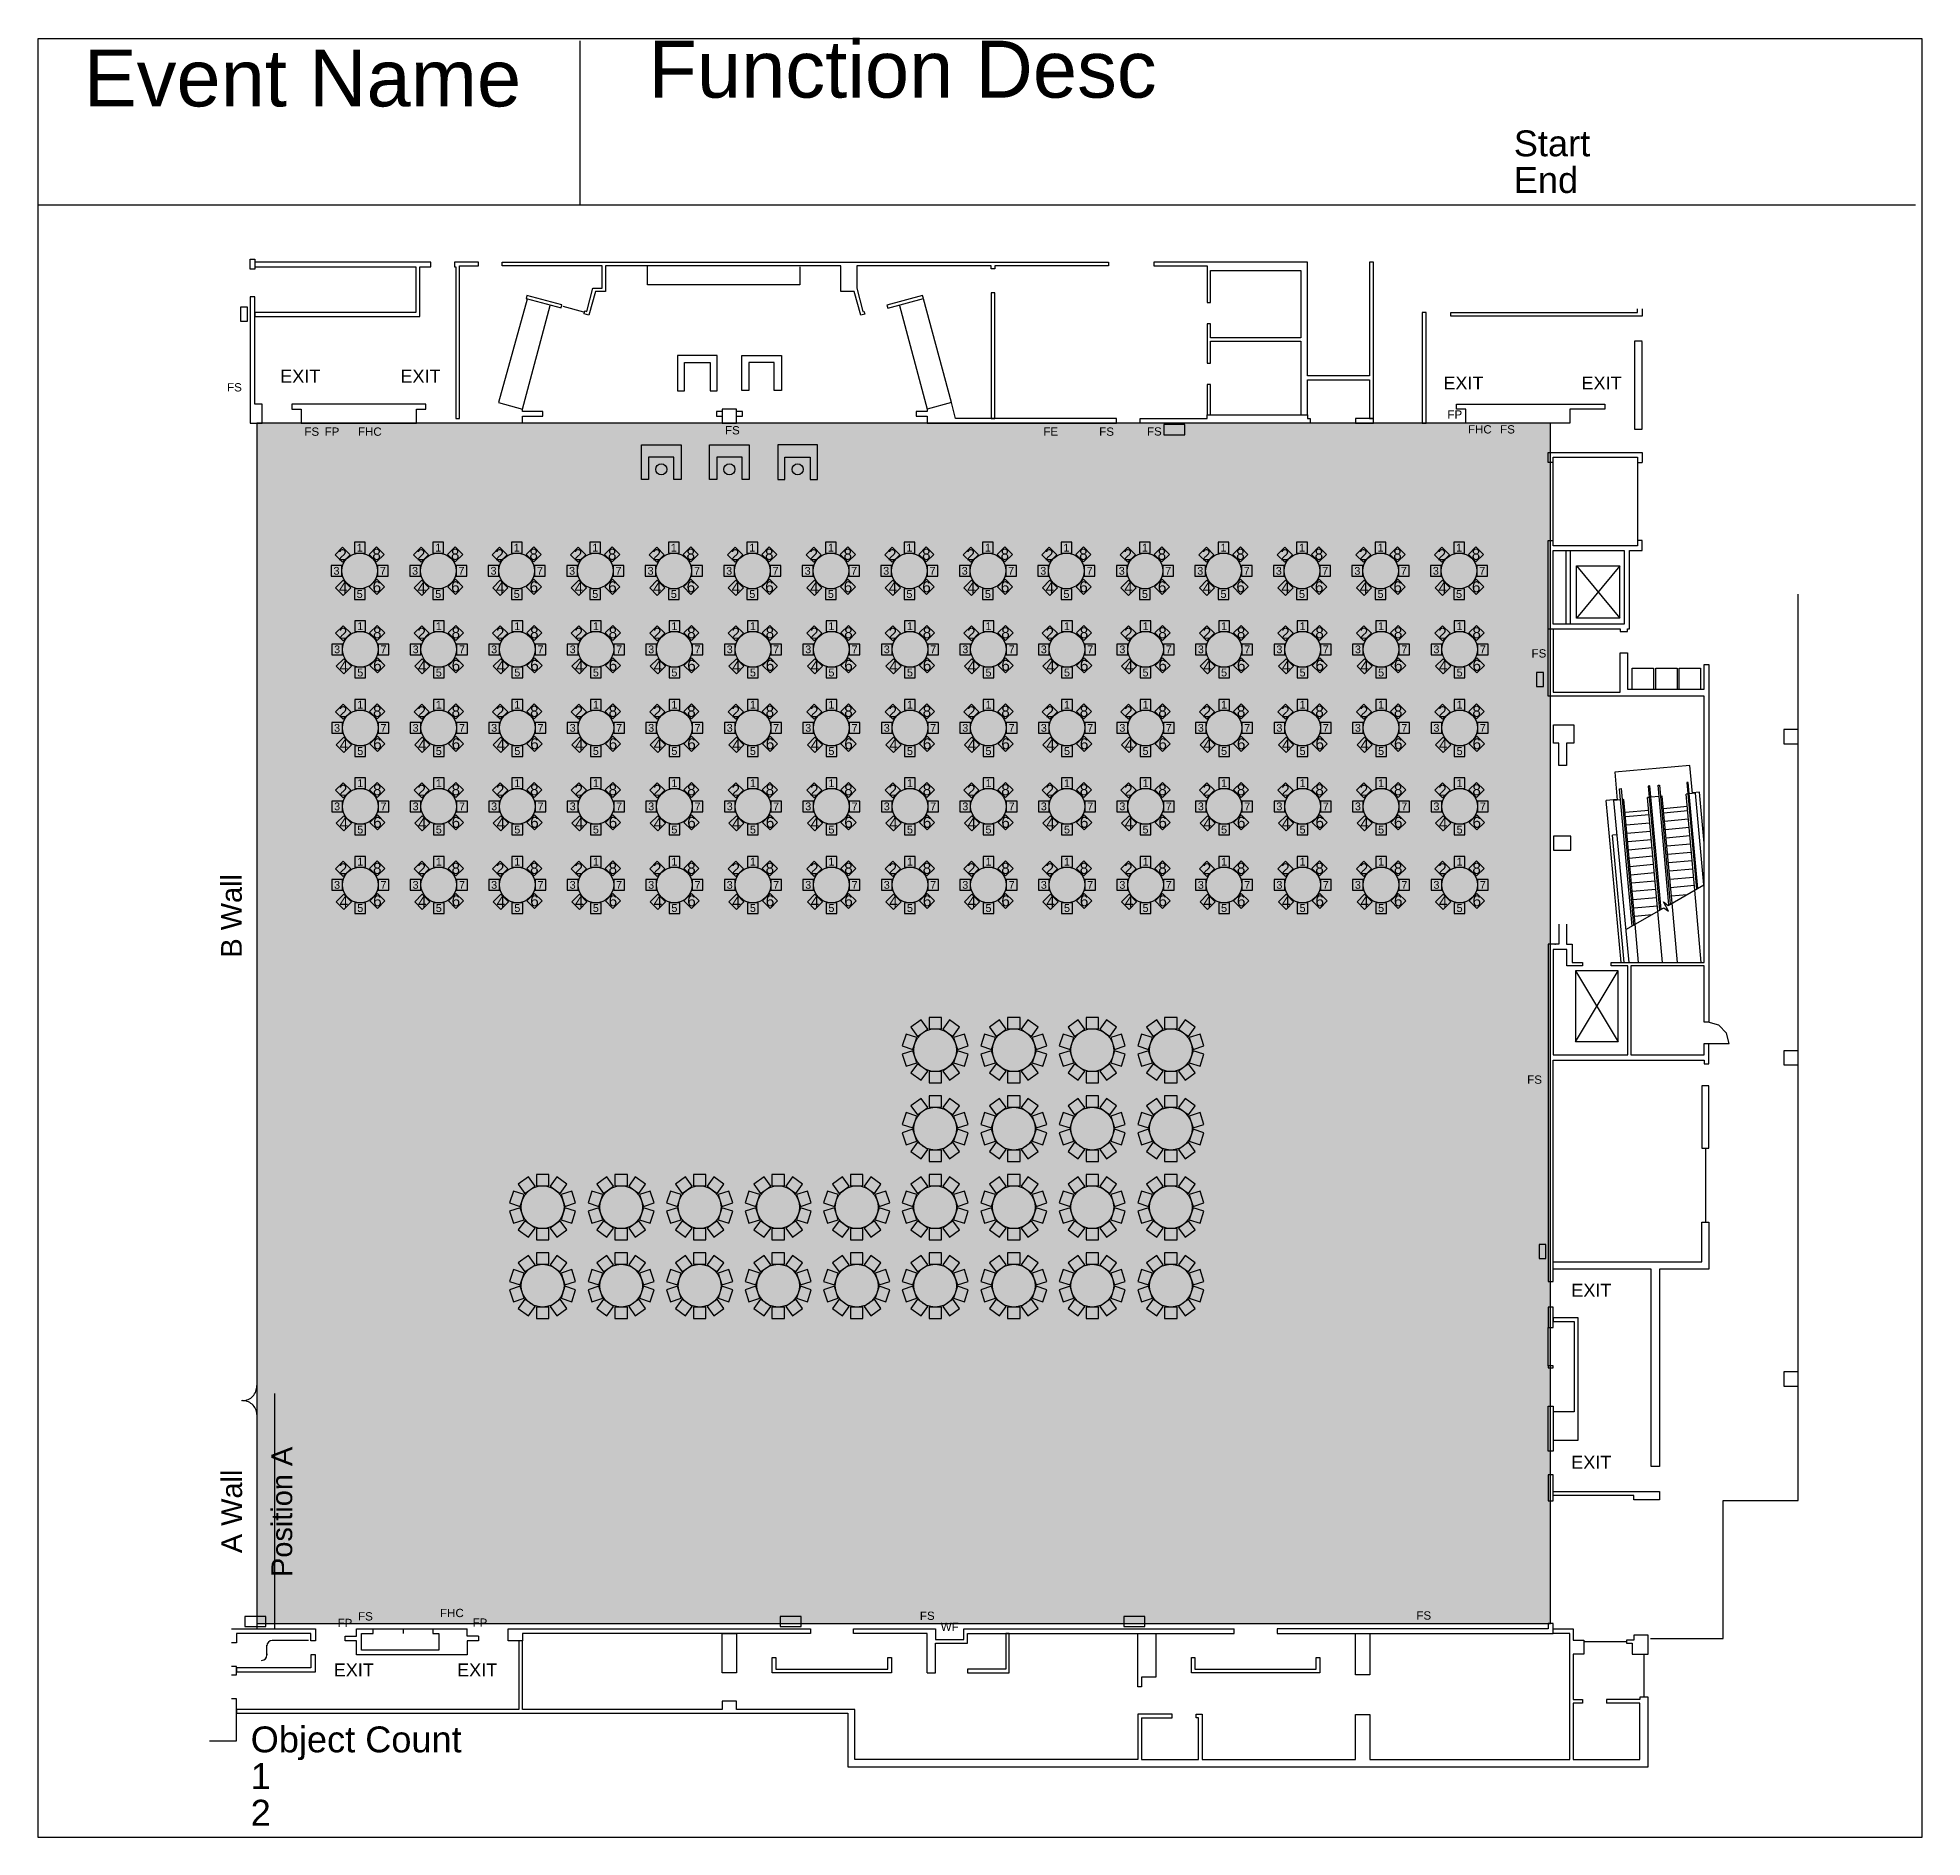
# Model space of a CAD drawing. Header units: feet. Extents: x 280 to 544, y 563 to 815.
import ezdxf
from ezdxf.enums import TextEntityAlignment as Align

# ---------------------------------------------------------------- set-up
doc = ezdxf.new("R2010")
doc.units = ezdxf.units.FT
doc.header["$MEASUREMENT"] = 0
for name, color, linetype in [('[labels]', 7, 'Continuous'), ('Background', 7, 'Continuous'), ('Border', 7, 'Continuous'), ('Building', 7, 'Continuous'), ('Layer 1', 7, 'Continuous')]:
    doc.layers.add(name, color=color, linetype=linetype)
doc.styles.add('Arial', font='Arial.ttf')

msp = doc.modelspace()

# ---------------------------------------------------------------- texts
at = {"layer": '[labels]', "color": 18, "true_color": 0x000000, "attachment_point": 5, "line_spacing_factor": 0.85, "style": 'Arial'}
for s, insert, char_height, width in [('2', (322.56, 742.46), 1.54, 2.1213), ('1', (324.96, 743.45), 1.09, 1.5), ('8', (327.33, 742.51), 1.54, 2.1213), ('2', (333.56, 742.46), 1.54, 2.1213), ('1', (335.96, 743.45), 1.09, 1.5), ('8', (338.33, 742.51), 1.54, 2.1213), ('2', (344.56, 742.46), 1.54, 2.1213), ('1', (346.96, 743.45), 1.09, 1.5), ('8', (349.33, 742.51), 1.54, 2.1213), ('2', (355.56, 742.46), 1.54, 2.1213), ('1', (357.96, 743.45), 1.09, 1.5), ('8', (360.33, 742.51), 1.54, 2.1213), ('2', (366.56, 742.46), 1.54, 2.1213), ('1', (368.96, 743.45), 1.09, 1.5), ('8', (371.33, 742.51), 1.54, 2.1213), ('2', (377.56, 742.46), 1.54, 2.1213), ('1', (379.96, 743.45), 1.09, 1.5), ('8', (382.33, 742.51), 1.54, 2.1213), ('2', (388.56, 742.46), 1.54, 2.1213), ('1', (390.96, 743.45), 1.09, 1.5), ('8', (393.33, 742.51), 1.54, 2.1213), ('2', (399.56, 742.46), 1.54, 2.1213), ('1', (401.96, 743.45), 1.09, 1.5), ('8', (404.33, 742.51), 1.54, 2.1213), ('2', (410.56, 742.46), 1.54, 2.1213), ('1', (412.96, 743.45), 1.09, 1.5), ('8', (415.33, 742.51), 1.54, 2.1213), ('2', (421.56, 742.46), 1.54, 2.1213), ('1', (423.96, 743.45), 1.09, 1.5), ('8', (426.33, 742.51), 1.54, 2.1213), ('2', (432.56, 742.46), 1.54, 2.1213), ('1', (434.96, 743.45), 1.09, 1.5), ('8', (437.33, 742.51), 1.54, 2.1213), ('2', (443.56, 742.46), 1.54, 2.1213), ('1', (445.96, 743.45), 1.09, 1.5), ('8', (448.33, 742.51), 1.54, 2.1213), ('2', (454.56, 742.46), 1.54, 2.1213), ('1', (456.96, 743.45), 1.09, 1.5), ('8', (459.33, 742.51), 1.54, 2.1213), ('2', (465.56, 742.46), 1.54, 2.1213), ('1', (467.96, 743.45), 1.09, 1.5), ('8', (470.33, 742.51), 1.54, 2.1213), ('2', (476.56, 742.46), 1.54, 2.1213), ('1', (478.96, 743.45), 1.09, 1.5), ('8', (481.33, 742.51), 1.54, 2.1213), ('3', (321.71, 740.2), 1.09, 1.5), ('7', (328.21, 740.2), 1.09, 1.5), ('3', (332.71, 740.2), 1.09, 1.5), ('7', (339.21, 740.2), 1.09, 1.5), ('3', (343.71, 740.2), 1.09, 1.5), ('7', (350.21, 740.2), 1.09, 1.5), ('3', (354.71, 740.2), 1.09, 1.5), ('7', (361.21, 740.2), 1.09, 1.5), ('3', (365.71, 740.2), 1.09, 1.5), ('7', (372.21, 740.2), 1.09, 1.5), ('3', (376.71, 740.2), 1.09, 1.5), ('7', (383.21, 740.2), 1.09, 1.5), ('3', (387.71, 740.2), 1.09, 1.5), ('7', (394.21, 740.2), 1.09, 1.5), ('3', (398.71, 740.2), 1.09, 1.5), ('7', (405.21, 740.2), 1.09, 1.5), ('3', (409.71, 740.2), 1.09, 1.5), ('7', (416.21, 740.2), 1.09, 1.5), ('3', (420.71, 740.2), 1.09, 1.5), ('7', (427.21, 740.2), 1.09, 1.5), ('3', (431.71, 740.2), 1.09, 1.5), ('7', (438.21, 740.2), 1.09, 1.5), ('3', (442.71, 740.2), 1.09, 1.5), ('7', (449.21, 740.2), 1.09, 1.5), ('3', (453.71, 740.2), 1.09, 1.5), ('7', (460.21, 740.2), 1.09, 1.5), ('3', (464.71, 740.2), 1.09, 1.5), ('7', (471.21, 740.2), 1.09, 1.5), ('3', (475.71, 740.2), 1.09, 1.5), ('7', (482.21, 740.2), 1.09, 1.5), ('4', (322.65, 737.83), 1.54, 2.1213), ('5', (324.96, 736.95), 1.09, 1.5), ('6', (327.36, 737.96), 1.54, 2.1213), ('4', (333.65, 737.83), 1.54, 2.1213), ('5', (335.96, 736.95), 1.09, 1.5), ('6', (338.36, 737.96), 1.54, 2.1213), ('4', (344.65, 737.83), 1.54, 2.1213), ('5', (346.96, 736.95), 1.09, 1.5), ('6', (349.36, 737.96), 1.54, 2.1213), ('4', (355.65, 737.83), 1.54, 2.1213), ('5', (357.96, 736.95), 1.09, 1.5), ('6', (360.36, 737.96), 1.54, 2.1213), ('4', (366.65, 737.83), 1.54, 2.1213), ('5', (368.96, 736.95), 1.09, 1.5), ('6', (371.36, 737.96), 1.54, 2.1213), ('4', (377.65, 737.83), 1.54, 2.1213), ('5', (379.96, 736.95), 1.09, 1.5), ('6', (382.36, 737.96), 1.54, 2.1213), ('4', (388.65, 737.83), 1.54, 2.1213), ('5', (390.96, 736.95), 1.09, 1.5), ('6', (393.36, 737.96), 1.54, 2.1213), ('4', (399.65, 737.83), 1.54, 2.1213), ('5', (401.96, 736.95), 1.09, 1.5), ('6', (404.36, 737.96), 1.54, 2.1213), ('4', (410.65, 737.83), 1.54, 2.1213), ('5', (412.96, 736.95), 1.09, 1.5), ('6', (415.36, 737.96), 1.54, 2.1213), ('4', (421.65, 737.83), 1.54, 2.1213), ('5', (423.96, 736.95), 1.09, 1.5), ('6', (426.36, 737.96), 1.54, 2.1213), ('4', (432.65, 737.83), 1.54, 2.1213), ('5', (434.96, 736.95), 1.09, 1.5), ('6', (437.36, 737.96), 1.54, 2.1213), ('4', (443.65, 737.83), 1.54, 2.1213), ('5', (445.96, 736.95), 1.09, 1.5), ('6', (448.36, 737.96), 1.54, 2.1213), ('4', (454.65, 737.83), 1.54, 2.1213), ('5', (456.96, 736.95), 1.09, 1.5), ('6', (459.36, 737.96), 1.54, 2.1213), ('4', (465.65, 737.83), 1.54, 2.1213), ('5', (467.96, 736.95), 1.09, 1.5), ('6', (470.36, 737.96), 1.54, 2.1213), ('4', (476.65, 737.83), 1.54, 2.1213), ('5', (478.96, 736.95), 1.09, 1.5), ('6', (481.36, 737.96), 1.54, 2.1213), ('2', (322.64, 731.46), 1.54, 2.1213), ('1', (325.04, 732.45), 1.09, 1.5), ('8', (327.42, 731.51), 1.54, 2.1213), ('2', (333.64, 731.46), 1.54, 2.1213), ('1', (336.04, 732.45), 1.09, 1.5), ('8', (338.42, 731.51), 1.54, 2.1213), ('2', (344.64, 731.46), 1.54, 2.1213), ('1', (347.04, 732.45), 1.09, 1.5), ('8', (349.42, 731.51), 1.54, 2.1213), ('2', (355.64, 731.46), 1.54, 2.1213), ('1', (358.04, 732.45), 1.09, 1.5), ('8', (360.42, 731.51), 1.54, 2.1213), ('2', (366.64, 731.46), 1.54, 2.1213), ('1', (369.04, 732.45), 1.09, 1.5), ('8', (371.42, 731.51), 1.54, 2.1213), ('2', (377.64, 731.46), 1.54, 2.1213), ('1', (380.04, 732.45), 1.09, 1.5), ('8', (382.42, 731.51), 1.54, 2.1213), ('2', (388.64, 731.46), 1.54, 2.1213), ('1', (391.04, 732.45), 1.09, 1.5), ('8', (393.42, 731.51), 1.54, 2.1213), ('2', (399.64, 731.46), 1.54, 2.1213), ('1', (402.04, 732.45), 1.09, 1.5), ('8', (404.42, 731.51), 1.54, 2.1213), ('2', (410.64, 731.46), 1.54, 2.1213), ('1', (413.04, 732.45), 1.09, 1.5), ('8', (415.42, 731.51), 1.54, 2.1213), ('2', (421.64, 731.46), 1.54, 2.1213), ('1', (424.04, 732.45), 1.09, 1.5), ('8', (426.42, 731.51), 1.54, 2.1213), ('2', (432.64, 731.46), 1.54, 2.1213), ('1', (435.04, 732.45), 1.09, 1.5), ('8', (437.42, 731.51), 1.54, 2.1213), ('2', (443.64, 731.46), 1.54, 2.1213), ('1', (446.04, 732.45), 1.09, 1.5), ('8', (448.42, 731.51), 1.54, 2.1213), ('2', (454.64, 731.46), 1.54, 2.1213), ('1', (457.04, 732.45), 1.09, 1.5), ('8', (459.42, 731.51), 1.54, 2.1213), ('2', (465.64, 731.46), 1.54, 2.1213), ('1', (468.04, 732.45), 1.09, 1.5), ('8', (470.42, 731.51), 1.54, 2.1213), ('2', (476.64, 731.46), 1.54, 2.1213), ('1', (479.04, 732.45), 1.09, 1.5), ('8', (481.42, 731.51), 1.54, 2.1213), ('3', (321.79, 729.2), 1.09, 1.5), ('7', (328.29, 729.2), 1.09, 1.5), ('3', (332.79, 729.2), 1.09, 1.5), ('7', (339.29, 729.2), 1.09, 1.5), ('3', (343.79, 729.2), 1.09, 1.5), ('7', (350.29, 729.2), 1.09, 1.5), ('3', (354.79, 729.2), 1.09, 1.5), ('7', (361.29, 729.2), 1.09, 1.5), ('3', (365.79, 729.2), 1.09, 1.5), ('7', (372.29, 729.2), 1.09, 1.5), ('3', (376.79, 729.2), 1.09, 1.5), ('7', (383.29, 729.2), 1.09, 1.5), ('3', (387.79, 729.2), 1.09, 1.5), ('7', (394.29, 729.2), 1.09, 1.5), ('3', (398.79, 729.2), 1.09, 1.5), ('7', (405.29, 729.2), 1.09, 1.5), ('3', (409.79, 729.2), 1.09, 1.5), ('7', (416.29, 729.2), 1.09, 1.5), ('3', (420.79, 729.2), 1.09, 1.5), ('7', (427.29, 729.2), 1.09, 1.5), ('3', (431.79, 729.2), 1.09, 1.5), ('7', (438.29, 729.2), 1.09, 1.5), ('3', (442.79, 729.2), 1.09, 1.5), ('7', (449.29, 729.2), 1.09, 1.5), ('3', (453.79, 729.2), 1.09, 1.5), ('7', (460.29, 729.2), 1.09, 1.5), ('3', (464.79, 729.2), 1.09, 1.5), ('7', (471.29, 729.2), 1.09, 1.5), ('3', (475.79, 729.2), 1.09, 1.5), ('7', (482.29, 729.2), 1.09, 1.5), ('4', (322.73, 726.83), 1.54, 2.1213), ('5', (325.04, 725.95), 1.09, 1.5), ('6', (327.44, 726.96), 1.54, 2.1213), ('4', (333.73, 726.83), 1.54, 2.1213), ('5', (336.04, 725.95), 1.09, 1.5), ('6', (338.44, 726.96), 1.54, 2.1213), ('4', (344.73, 726.83), 1.54, 2.1213), ('5', (347.04, 725.95), 1.09, 1.5), ('6', (349.44, 726.96), 1.54, 2.1213), ('4', (355.73, 726.83), 1.54, 2.1213), ('5', (358.04, 725.95), 1.09, 1.5), ('6', (360.44, 726.96), 1.54, 2.1213), ('4', (366.73, 726.83), 1.54, 2.1213), ('5', (369.04, 725.95), 1.09, 1.5), ('6', (371.44, 726.96), 1.54, 2.1213), ('4', (377.73, 726.83), 1.54, 2.1213), ('5', (380.04, 725.95), 1.09, 1.5), ('6', (382.44, 726.96), 1.54, 2.1213), ('4', (388.73, 726.83), 1.54, 2.1213), ('5', (391.04, 725.95), 1.09, 1.5), ('6', (393.44, 726.96), 1.54, 2.1213), ('4', (399.73, 726.83), 1.54, 2.1213), ('5', (402.04, 725.95), 1.09, 1.5), ('6', (404.44, 726.96), 1.54, 2.1213), ('4', (410.73, 726.83), 1.54, 2.1213), ('5', (413.04, 725.95), 1.09, 1.5), ('6', (415.44, 726.96), 1.54, 2.1213), ('4', (421.73, 726.83), 1.54, 2.1213), ('5', (424.04, 725.95), 1.09, 1.5), ('6', (426.44, 726.96), 1.54, 2.1213), ('4', (432.73, 726.83), 1.54, 2.1213), ('5', (435.04, 725.95), 1.09, 1.5), ('6', (437.44, 726.96), 1.54, 2.1213), ('4', (443.73, 726.83), 1.54, 2.1213), ('5', (446.04, 725.95), 1.09, 1.5), ('6', (448.44, 726.96), 1.54, 2.1213), ('4', (454.73, 726.83), 1.54, 2.1213), ('5', (457.04, 725.95), 1.09, 1.5), ('6', (459.44, 726.96), 1.54, 2.1213), ('4', (465.73, 726.83), 1.54, 2.1213), ('5', (468.04, 725.95), 1.09, 1.5), ('6', (470.44, 726.96), 1.54, 2.1213), ('4', (476.73, 726.83), 1.54, 2.1213), ('5', (479.04, 725.95), 1.09, 1.5), ('6', (481.44, 726.96), 1.54, 2.1213), ('2', (322.64, 720.46), 1.54, 2.1213), ('1', (325.04, 721.45), 1.09, 1.5), ('8', (327.42, 720.51), 1.54, 2.1213), ('2', (333.64, 720.46), 1.54, 2.1213), ('1', (336.04, 721.45), 1.09, 1.5), ('8', (338.42, 720.51), 1.54, 2.1213), ('2', (344.64, 720.46), 1.54, 2.1213), ('1', (347.04, 721.45), 1.09, 1.5), ('8', (349.42, 720.51), 1.54, 2.1213), ('2', (355.64, 720.46), 1.54, 2.1213), ('1', (358.04, 721.45), 1.09, 1.5), ('8', (360.42, 720.51), 1.54, 2.1213), ('2', (366.64, 720.46), 1.54, 2.1213), ('1', (369.04, 721.45), 1.09, 1.5), ('8', (371.42, 720.51), 1.54, 2.1213), ('2', (377.64, 720.46), 1.54, 2.1213), ('1', (380.04, 721.45), 1.09, 1.5), ('8', (382.42, 720.51), 1.54, 2.1213), ('2', (388.64, 720.46), 1.54, 2.1213), ('1', (391.04, 721.45), 1.09, 1.5), ('8', (393.42, 720.51), 1.54, 2.1213), ('2', (399.64, 720.46), 1.54, 2.1213), ('1', (402.04, 721.45), 1.09, 1.5), ('8', (404.42, 720.51), 1.54, 2.1213), ('2', (410.64, 720.46), 1.54, 2.1213), ('1', (413.04, 721.45), 1.09, 1.5), ('8', (415.42, 720.51), 1.54, 2.1213), ('2', (421.64, 720.46), 1.54, 2.1213), ('1', (424.04, 721.45), 1.09, 1.5), ('8', (426.42, 720.51), 1.54, 2.1213), ('2', (432.64, 720.46), 1.54, 2.1213), ('1', (435.04, 721.45), 1.09, 1.5), ('8', (437.42, 720.51), 1.54, 2.1213), ('2', (443.64, 720.46), 1.54, 2.1213), ('1', (446.04, 721.45), 1.09, 1.5), ('8', (448.42, 720.51), 1.54, 2.1213), ('2', (454.64, 720.46), 1.54, 2.1213), ('1', (457.04, 721.45), 1.09, 1.5), ('8', (459.42, 720.51), 1.54, 2.1213), ('2', (465.64, 720.46), 1.54, 2.1213), ('1', (468.04, 721.45), 1.09, 1.5), ('8', (470.42, 720.51), 1.54, 2.1213), ('2', (476.64, 720.46), 1.54, 2.1213), ('1', (479.04, 721.45), 1.09, 1.5), ('8', (481.42, 720.51), 1.54, 2.1213), ('3', (321.79, 718.2), 1.09, 1.5), ('7', (328.29, 718.2), 1.09, 1.5), ('3', (332.79, 718.2), 1.09, 1.5), ('7', (339.29, 718.2), 1.09, 1.5), ('3', (343.79, 718.2), 1.09, 1.5), ('7', (350.29, 718.2), 1.09, 1.5), ('3', (354.79, 718.2), 1.09, 1.5), ('7', (361.29, 718.2), 1.09, 1.5), ('3', (365.79, 718.2), 1.09, 1.5), ('7', (372.29, 718.2), 1.09, 1.5), ('3', (376.79, 718.2), 1.09, 1.5), ('7', (383.29, 718.2), 1.09, 1.5), ('3', (387.79, 718.2), 1.09, 1.5), ('7', (394.29, 718.2), 1.09, 1.5), ('3', (398.79, 718.2), 1.09, 1.5), ('7', (405.29, 718.2), 1.09, 1.5), ('3', (409.79, 718.2), 1.09, 1.5), ('7', (416.29, 718.2), 1.09, 1.5), ('3', (420.79, 718.2), 1.09, 1.5), ('7', (427.29, 718.2), 1.09, 1.5), ('3', (431.79, 718.2), 1.09, 1.5), ('7', (438.29, 718.2), 1.09, 1.5), ('3', (442.79, 718.2), 1.09, 1.5), ('7', (449.29, 718.2), 1.09, 1.5), ('3', (453.79, 718.2), 1.09, 1.5), ('7', (460.29, 718.2), 1.09, 1.5), ('3', (464.79, 718.2), 1.09, 1.5), ('7', (471.29, 718.2), 1.09, 1.5), ('3', (475.79, 718.2), 1.09, 1.5), ('7', (482.29, 718.2), 1.09, 1.5), ('4', (322.73, 715.83), 1.54, 2.1213), ('5', (325.04, 714.95), 1.09, 1.5), ('6', (327.44, 715.96), 1.54, 2.1213), ('4', (333.73, 715.83), 1.54, 2.1213), ('5', (336.04, 714.95), 1.09, 1.5), ('6', (338.44, 715.96), 1.54, 2.1213), ('4', (344.73, 715.83), 1.54, 2.1213), ('5', (347.04, 714.95), 1.09, 1.5), ('6', (349.44, 715.96), 1.54, 2.1213), ('4', (355.73, 715.83), 1.54, 2.1213), ('5', (358.04, 714.95), 1.09, 1.5), ('6', (360.44, 715.96), 1.54, 2.1213), ('4', (366.73, 715.83), 1.54, 2.1213), ('5', (369.04, 714.95), 1.09, 1.5), ('6', (371.44, 715.96), 1.54, 2.1213), ('4', (377.73, 715.83), 1.54, 2.1213), ('5', (380.04, 714.95), 1.09, 1.5), ('6', (382.44, 715.96), 1.54, 2.1213), ('4', (388.73, 715.83), 1.54, 2.1213), ('5', (391.04, 714.95), 1.09, 1.5), ('6', (393.44, 715.96), 1.54, 2.1213), ('4', (399.73, 715.83), 1.54, 2.1213), ('5', (402.04, 714.95), 1.09, 1.5), ('6', (404.44, 715.96), 1.54, 2.1213), ('4', (410.73, 715.83), 1.54, 2.1213), ('5', (413.04, 714.95), 1.09, 1.5), ('6', (415.44, 715.96), 1.54, 2.1213), ('4', (421.73, 715.83), 1.54, 2.1213), ('5', (424.04, 714.95), 1.09, 1.5), ('6', (426.44, 715.96), 1.54, 2.1213), ('4', (432.73, 715.83), 1.54, 2.1213), ('5', (435.04, 714.95), 1.09, 1.5), ('6', (437.44, 715.96), 1.54, 2.1213), ('4', (443.73, 715.83), 1.54, 2.1213), ('5', (446.04, 714.95), 1.09, 1.5), ('6', (448.44, 715.96), 1.54, 2.1213), ('4', (454.73, 715.83), 1.54, 2.1213), ('5', (457.04, 714.95), 1.09, 1.5), ('6', (459.44, 715.96), 1.54, 2.1213), ('4', (465.73, 715.83), 1.54, 2.1213), ('5', (468.04, 714.95), 1.09, 1.5), ('6', (470.44, 715.96), 1.54, 2.1213), ('4', (476.73, 715.83), 1.54, 2.1213), ('5', (479.04, 714.95), 1.09, 1.5), ('6', (481.44, 715.96), 1.54, 2.1213), ('2', (322.64, 709.46), 1.54, 2.1213), ('1', (325.04, 710.45), 1.09, 1.5), ('8', (327.42, 709.51), 1.54, 2.1213), ('2', (333.64, 709.46), 1.54, 2.1213), ('1', (336.04, 710.45), 1.09, 1.5), ('8', (338.42, 709.51), 1.54, 2.1213), ('2', (344.64, 709.46), 1.54, 2.1213), ('1', (347.04, 710.45), 1.09, 1.5), ('8', (349.42, 709.51), 1.54, 2.1213), ('2', (355.64, 709.46), 1.54, 2.1213), ('1', (358.04, 710.45), 1.09, 1.5), ('8', (360.42, 709.51), 1.54, 2.1213), ('2', (366.64, 709.46), 1.54, 2.1213), ('1', (369.04, 710.45), 1.09, 1.5), ('8', (371.42, 709.51), 1.54, 2.1213), ('2', (377.64, 709.46), 1.54, 2.1213), ('1', (380.04, 710.45), 1.09, 1.5), ('8', (382.42, 709.51), 1.54, 2.1213), ('2', (388.64, 709.46), 1.54, 2.1213), ('1', (391.04, 710.45), 1.09, 1.5), ('8', (393.42, 709.51), 1.54, 2.1213), ('2', (399.64, 709.46), 1.54, 2.1213), ('1', (402.04, 710.45), 1.09, 1.5), ('8', (404.42, 709.51), 1.54, 2.1213), ('2', (410.64, 709.46), 1.54, 2.1213), ('1', (413.04, 710.45), 1.09, 1.5), ('8', (415.42, 709.51), 1.54, 2.1213), ('2', (421.64, 709.46), 1.54, 2.1213), ('1', (424.04, 710.45), 1.09, 1.5), ('8', (426.42, 709.51), 1.54, 2.1213), ('2', (432.64, 709.46), 1.54, 2.1213), ('1', (435.04, 710.45), 1.09, 1.5), ('8', (437.42, 709.51), 1.54, 2.1213), ('2', (443.64, 709.46), 1.54, 2.1213), ('1', (446.04, 710.45), 1.09, 1.5), ('8', (448.42, 709.51), 1.54, 2.1213), ('2', (454.64, 709.46), 1.54, 2.1213), ('1', (457.04, 710.45), 1.09, 1.5), ('8', (459.42, 709.51), 1.54, 2.1213), ('2', (465.64, 709.46), 1.54, 2.1213), ('1', (468.04, 710.45), 1.09, 1.5), ('8', (470.42, 709.51), 1.54, 2.1213), ('2', (476.64, 709.46), 1.54, 2.1213), ('1', (479.04, 710.45), 1.09, 1.5), ('8', (481.42, 709.51), 1.54, 2.1213), ('3', (321.79, 707.2), 1.09, 1.5), ('7', (328.29, 707.2), 1.09, 1.5), ('3', (332.79, 707.2), 1.09, 1.5), ('7', (339.29, 707.2), 1.09, 1.5), ('3', (343.79, 707.2), 1.09, 1.5), ('7', (350.29, 707.2), 1.09, 1.5), ('3', (354.79, 707.2), 1.09, 1.5), ('7', (361.29, 707.2), 1.09, 1.5), ('3', (365.79, 707.2), 1.09, 1.5), ('7', (372.29, 707.2), 1.09, 1.5), ('3', (376.79, 707.2), 1.09, 1.5), ('7', (383.29, 707.2), 1.09, 1.5), ('3', (387.79, 707.2), 1.09, 1.5), ('7', (394.29, 707.2), 1.09, 1.5), ('3', (398.79, 707.2), 1.09, 1.5), ('7', (405.29, 707.2), 1.09, 1.5), ('3', (409.79, 707.2), 1.09, 1.5), ('7', (416.29, 707.2), 1.09, 1.5), ('3', (420.79, 707.2), 1.09, 1.5), ('7', (427.29, 707.2), 1.09, 1.5), ('3', (431.79, 707.2), 1.09, 1.5), ('7', (438.29, 707.2), 1.09, 1.5), ('3', (442.79, 707.2), 1.09, 1.5), ('7', (449.29, 707.2), 1.09, 1.5), ('3', (453.79, 707.2), 1.09, 1.5), ('7', (460.29, 707.2), 1.09, 1.5), ('3', (464.79, 707.2), 1.09, 1.5), ('7', (471.29, 707.2), 1.09, 1.5), ('3', (475.79, 707.2), 1.09, 1.5), ('7', (482.29, 707.2), 1.09, 1.5), ('4', (322.73, 704.83), 1.54, 2.1213), ('6', (327.44, 704.96), 1.54, 2.1213), ('4', (333.73, 704.83), 1.54, 2.1213), ('6', (338.44, 704.96), 1.54, 2.1213), ('4', (344.73, 704.83), 1.54, 2.1213), ('6', (349.44, 704.96), 1.54, 2.1213), ('4', (355.73, 704.83), 1.54, 2.1213), ('6', (360.44, 704.96), 1.54, 2.1213), ('4', (366.73, 704.83), 1.54, 2.1213), ('6', (371.44, 704.96), 1.54, 2.1213), ('4', (377.73, 704.83), 1.54, 2.1213), ('6', (382.44, 704.96), 1.54, 2.1213), ('4', (388.73, 704.83), 1.54, 2.1213), ('6', (393.44, 704.96), 1.54, 2.1213), ('4', (399.73, 704.83), 1.54, 2.1213), ('6', (404.44, 704.96), 1.54, 2.1213), ('4', (410.73, 704.83), 1.54, 2.1213), ('6', (415.44, 704.96), 1.54, 2.1213), ('4', (421.73, 704.83), 1.54, 2.1213), ('6', (426.44, 704.96), 1.54, 2.1213), ('4', (432.73, 704.83), 1.54, 2.1213), ('6', (437.44, 704.96), 1.54, 2.1213), ('4', (443.73, 704.83), 1.54, 2.1213), ('6', (448.44, 704.96), 1.54, 2.1213), ('4', (454.73, 704.83), 1.54, 2.1213), ('6', (459.44, 704.96), 1.54, 2.1213), ('4', (465.73, 704.83), 1.54, 2.1213), ('6', (470.44, 704.96), 1.54, 2.1213), ('4', (476.73, 704.83), 1.54, 2.1213), ('6', (481.44, 704.96), 1.54, 2.1213), ('5', (325.04, 703.95), 1.09, 1.5), ('5', (336.04, 703.95), 1.09, 1.5), ('5', (347.04, 703.95), 1.09, 1.5), ('5', (358.04, 703.95), 1.09, 1.5), ('5', (369.04, 703.95), 1.09, 1.5), ('5', (380.04, 703.95), 1.09, 1.5), ('5', (391.04, 703.95), 1.09, 1.5), ('5', (402.04, 703.95), 1.09, 1.5), ('5', (413.04, 703.95), 1.09, 1.5), ('5', (424.04, 703.95), 1.09, 1.5), ('5', (435.04, 703.95), 1.09, 1.5), ('5', (446.04, 703.95), 1.09, 1.5), ('5', (457.04, 703.95), 1.09, 1.5), ('5', (468.04, 703.95), 1.09, 1.5), ('5', (479.04, 703.95), 1.09, 1.5), ('1', (325.04, 699.45), 1.09, 1.5), ('1', (336.04, 699.45), 1.09, 1.5), ('1', (347.04, 699.45), 1.09, 1.5), ('1', (358.04, 699.45), 1.09, 1.5), ('1', (369.04, 699.45), 1.09, 1.5), ('1', (380.04, 699.45), 1.09, 1.5), ('1', (391.04, 699.45), 1.09, 1.5), ('1', (402.04, 699.45), 1.09, 1.5), ('1', (413.04, 699.45), 1.09, 1.5), ('1', (424.04, 699.45), 1.09, 1.5), ('1', (435.04, 699.45), 1.09, 1.5), ('1', (446.04, 699.45), 1.09, 1.5), ('1', (457.04, 699.45), 1.09, 1.5), ('1', (468.04, 699.45), 1.09, 1.5), ('1', (479.04, 699.45), 1.09, 1.5), ('2', (322.64, 698.46), 1.54, 2.1213), ('8', (327.42, 698.51), 1.54, 2.1213), ('2', (333.64, 698.46), 1.54, 2.1213), ('8', (338.42, 698.51), 1.54, 2.1213), ('2', (344.64, 698.46), 1.54, 2.1213), ('8', (349.42, 698.51), 1.54, 2.1213), ('2', (355.64, 698.46), 1.54, 2.1213), ('8', (360.42, 698.51), 1.54, 2.1213), ('2', (366.64, 698.46), 1.54, 2.1213), ('8', (371.42, 698.51), 1.54, 2.1213), ('2', (377.64, 698.46), 1.54, 2.1213), ('8', (382.42, 698.51), 1.54, 2.1213), ('2', (388.64, 698.46), 1.54, 2.1213), ('8', (393.42, 698.51), 1.54, 2.1213), ('2', (399.64, 698.46), 1.54, 2.1213), ('8', (404.42, 698.51), 1.54, 2.1213), ('2', (410.64, 698.46), 1.54, 2.1213), ('8', (415.42, 698.51), 1.54, 2.1213), ('2', (421.64, 698.46), 1.54, 2.1213), ('8', (426.42, 698.51), 1.54, 2.1213), ('2', (432.64, 698.46), 1.54, 2.1213), ('8', (437.42, 698.51), 1.54, 2.1213), ('2', (443.64, 698.46), 1.54, 2.1213), ('8', (448.42, 698.51), 1.54, 2.1213), ('2', (454.64, 698.46), 1.54, 2.1213), ('8', (459.42, 698.51), 1.54, 2.1213), ('2', (465.64, 698.46), 1.54, 2.1213), ('8', (470.42, 698.51), 1.54, 2.1213), ('2', (476.64, 698.46), 1.54, 2.1213), ('8', (481.42, 698.51), 1.54, 2.1213), ('3', (321.79, 696.2), 1.09, 1.5), ('4', (322.73, 693.83), 1.54, 2.1213), ('6', (327.44, 693.96), 1.54, 2.1213), ('7', (328.29, 696.2), 1.09, 1.5), ('3', (332.79, 696.2), 1.09, 1.5), ('4', (333.73, 693.83), 1.54, 2.1213), ('6', (338.44, 693.96), 1.54, 2.1213), ('7', (339.29, 696.2), 1.09, 1.5), ('3', (343.79, 696.2), 1.09, 1.5), ('4', (344.73, 693.83), 1.54, 2.1213), ('6', (349.44, 693.96), 1.54, 2.1213), ('7', (350.29, 696.2), 1.09, 1.5), ('3', (354.79, 696.2), 1.09, 1.5), ('4', (355.73, 693.83), 1.54, 2.1213), ('6', (360.44, 693.96), 1.54, 2.1213), ('7', (361.29, 696.2), 1.09, 1.5), ('3', (365.79, 696.2), 1.09, 1.5), ('4', (366.73, 693.83), 1.54, 2.1213), ('6', (371.44, 693.96), 1.54, 2.1213), ('7', (372.29, 696.2), 1.09, 1.5), ('3', (376.79, 696.2), 1.09, 1.5), ('4', (377.73, 693.83), 1.54, 2.1213), ('6', (382.44, 693.96), 1.54, 2.1213), ('7', (383.29, 696.2), 1.09, 1.5), ('3', (387.79, 696.2), 1.09, 1.5), ('4', (388.73, 693.83), 1.54, 2.1213), ('6', (393.44, 693.96), 1.54, 2.1213), ('7', (394.29, 696.2), 1.09, 1.5), ('3', (398.79, 696.2), 1.09, 1.5), ('4', (399.73, 693.83), 1.54, 2.1213), ('6', (404.44, 693.96), 1.54, 2.1213), ('7', (405.29, 696.2), 1.09, 1.5), ('3', (409.79, 696.2), 1.09, 1.5), ('4', (410.73, 693.83), 1.54, 2.1213), ('6', (415.44, 693.96), 1.54, 2.1213), ('7', (416.29, 696.2), 1.09, 1.5), ('3', (420.79, 696.2), 1.09, 1.5), ('4', (421.73, 693.83), 1.54, 2.1213), ('6', (426.44, 693.96), 1.54, 2.1213), ('7', (427.29, 696.2), 1.09, 1.5), ('3', (431.79, 696.2), 1.09, 1.5), ('4', (432.73, 693.83), 1.54, 2.1213), ('6', (437.44, 693.96), 1.54, 2.1213), ('7', (438.29, 696.2), 1.09, 1.5), ('3', (442.79, 696.2), 1.09, 1.5), ('4', (443.73, 693.83), 1.54, 2.1213), ('6', (448.44, 693.96), 1.54, 2.1213), ('7', (449.29, 696.2), 1.09, 1.5), ('3', (453.79, 696.2), 1.09, 1.5), ('4', (454.73, 693.83), 1.54, 2.1213), ('6', (459.44, 693.96), 1.54, 2.1213), ('7', (460.29, 696.2), 1.09, 1.5), ('3', (464.79, 696.2), 1.09, 1.5), ('4', (465.73, 693.83), 1.54, 2.1213), ('6', (470.44, 693.96), 1.54, 2.1213), ('7', (471.29, 696.2), 1.09, 1.5), ('3', (475.79, 696.2), 1.09, 1.5), ('4', (476.73, 693.83), 1.54, 2.1213), ('6', (481.44, 693.96), 1.54, 2.1213), ('7', (482.29, 696.2), 1.09, 1.5), ('5', (325.04, 692.95), 1.09, 1.5), ('5', (336.04, 692.95), 1.09, 1.5), ('5', (347.04, 692.95), 1.09, 1.5), ('5', (358.04, 692.95), 1.09, 1.5), ('5', (369.04, 692.95), 1.09, 1.5), ('5', (380.04, 692.95), 1.09, 1.5), ('5', (391.04, 692.95), 1.09, 1.5), ('5', (402.04, 692.95), 1.09, 1.5), ('5', (413.04, 692.95), 1.09, 1.5), ('5', (424.04, 692.95), 1.09, 1.5), ('5', (435.04, 692.95), 1.09, 1.5), ('5', (446.04, 692.95), 1.09, 1.5), ('5', (457.04, 692.95), 1.09, 1.5), ('5', (468.04, 692.95), 1.09, 1.5), ('5', (479.04, 692.95), 1.09, 1.5)]:
    msp.add_mtext(s, dxfattribs=dict(at, insert=insert, char_height=char_height, width=width))
at = {"layer": 'Building', "color": 18, "true_color": 0x000000, "style": 'Arial'}
for s, height, p in [('EXIT', 1.812, (313.82, 768.39)), ('EXIT', 1.812, (330.66, 768.39)), ('FS', 1.16, (306.38, 766.5)), ('EXIT', 1.812, (476.76, 767.43)), ('EXIT', 1.812, (496.1, 767.43)), ('FS', 1.16, (376.13, 760.48)), ('FS', 1.16, (435.24, 760.32)), ('FP', 1.16, (477.33, 762.69)), ('FHC', 1.16, (480.2, 760.61)), ('FS', 1.16, (484.71, 760.61)), ('FS', 1.16, (317.21, 760.29)), ('FP', 1.16, (320.04, 760.29)), ('FHC', 1.16, (324.71, 760.29)), ('FE', 1.16, (420.73, 760.32)), ('FS', 1.16, (428.55, 760.29)), ('FS', 1.16, (489.11, 729.22)), ('FS', 1.16, (488.5, 669.5)), ('EXIT', 1.812, (494.68, 640.32)), ('EXIT', 1.812, (494.67, 616.21)), ('FS', 1.16, (324.73, 594.3)), ('FHC', 1.16, (336.21, 594.77)), ('FS', 1.16, (403.43, 594.38)), ('FS', 1.16, (472.98, 594.42)), ('FP', 1.16, (321.86, 593.37)), ('FP', 1.16, (340.77, 593.42)), ('WF', 1.16, (406.35, 592.84)), ('EXIT', 1.812, (321.32, 587.12)), ('EXIT', 1.812, (338.6, 587.12))]:
    msp.add_text(s, height=height, dxfattribs=at).set_placement(p, align=Align.TOP_LEFT)
for s, p in [('B Wall', (305.54, 686.02)), ('Position A', (312.6, 599.24)), ('A Wall', (305.58, 602.57))]:
    msp.add_text(s, height=2.9, rotation=90, dxfattribs=at).set_placement(p, align=Align.TOP_LEFT)
at = {"layer": 'Layer 1', "color": 18, "true_color": 0x000000, "attachment_point": 1, "line_spacing_factor": 0.85, "style": 'Arial'}
for s, insert, char_height, width in [('Event Name', (286.29, 813.25), 7.975, 74), ('Function Desc', (365.39, 814.48), 7.975, 84), ('Start^JEnd', (486.63, 801.91), 3.625, 54), ('Object Count^J1^J2', (309.69, 578.29), 3.625, 54)]:
    msp.add_mtext(s, dxfattribs=dict(at, insert=insert, char_height=char_height, width=width))

# ---------------------------------------------------------------- hatches: boundary and pattern name
at = {"layer": 'Background', "lineweight": 0, "true_color": 0xe6e6e6, "transparency": 33554687}
h = msp.add_hatch(color=254, dxfattribs=at)
h.dxf.hatch_style = 1
h.paths.add_polyline_path([(491.79, 760.88), (310.54, 760.88), (310.54, 592.71), (491.79, 592.71)])
at = {"layer": 'Layer 1', "lineweight": 0, "true_color": 0xd5a6bd, "transparency": 33554687}
h = msp.add_hatch(color=9, dxfattribs=at)
edge = h.paths.add_edge_path(flags=0)
edge.add_ellipse((324.96, 740.2), major_axis=(2.5, 0), ratio=1, start_angle=0.0057, end_angle=360, ccw=False)
edge.add_line((327.46, 740.2), (327.46, 740.2))
h = msp.add_hatch(color=9, dxfattribs=at)
edge = h.paths.add_edge_path(flags=0)
edge.add_ellipse((335.96, 740.2), major_axis=(2.5, 0), ratio=1, start_angle=0.0057, end_angle=360, ccw=False)
edge.add_line((338.46, 740.2), (338.46, 740.2))
h = msp.add_hatch(color=9, dxfattribs=at)
edge = h.paths.add_edge_path(flags=0)
edge.add_ellipse((346.96, 740.2), major_axis=(2.5, 0), ratio=1, start_angle=0.0057, end_angle=360, ccw=False)
edge.add_line((349.46, 740.2), (349.46, 740.2))
h = msp.add_hatch(color=9, dxfattribs=at)
edge = h.paths.add_edge_path(flags=0)
edge.add_ellipse((357.96, 740.2), major_axis=(2.5, 0), ratio=1, start_angle=0.0057, end_angle=360, ccw=False)
edge.add_line((360.46, 740.2), (360.46, 740.2))
h = msp.add_hatch(color=9, dxfattribs=at)
edge = h.paths.add_edge_path(flags=0)
edge.add_ellipse((368.96, 740.2), major_axis=(2.5, 0), ratio=1, start_angle=0.0057, end_angle=360, ccw=False)
edge.add_line((371.46, 740.2), (371.46, 740.2))
h = msp.add_hatch(color=9, dxfattribs=at)
edge = h.paths.add_edge_path(flags=0)
edge.add_ellipse((379.96, 740.2), major_axis=(2.5, 0), ratio=1, start_angle=0.0057, end_angle=360, ccw=False)
edge.add_line((382.46, 740.2), (382.46, 740.2))
h = msp.add_hatch(color=9, dxfattribs=at)
edge = h.paths.add_edge_path(flags=0)
edge.add_ellipse((390.96, 740.2), major_axis=(2.5, 0), ratio=1, start_angle=0.0057, end_angle=360, ccw=False)
edge.add_line((393.46, 740.2), (393.46, 740.2))
h = msp.add_hatch(color=9, dxfattribs=at)
edge = h.paths.add_edge_path(flags=0)
edge.add_ellipse((401.96, 740.2), major_axis=(2.5, 0), ratio=1, start_angle=0.0057, end_angle=360, ccw=False)
edge.add_line((404.46, 740.2), (404.46, 740.2))
h = msp.add_hatch(color=9, dxfattribs=at)
edge = h.paths.add_edge_path(flags=0)
edge.add_ellipse((412.96, 740.2), major_axis=(2.5, 0), ratio=1, start_angle=0.0057, end_angle=360, ccw=False)
edge.add_line((415.46, 740.2), (415.46, 740.2))
h = msp.add_hatch(color=9, dxfattribs=at)
edge = h.paths.add_edge_path(flags=0)
edge.add_ellipse((423.96, 740.2), major_axis=(2.5, 0), ratio=1, start_angle=0.0057, end_angle=360, ccw=False)
edge.add_line((426.46, 740.2), (426.46, 740.2))
h = msp.add_hatch(color=9, dxfattribs=at)
edge = h.paths.add_edge_path(flags=0)
edge.add_ellipse((434.96, 740.2), major_axis=(2.5, 0), ratio=1, start_angle=0.0057, end_angle=360, ccw=False)
edge.add_line((437.46, 740.2), (437.46, 740.2))
h = msp.add_hatch(color=9, dxfattribs=at)
edge = h.paths.add_edge_path(flags=0)
edge.add_ellipse((445.96, 740.2), major_axis=(2.5, 0), ratio=1, start_angle=0.0057, end_angle=360, ccw=False)
edge.add_line((448.46, 740.2), (448.46, 740.2))
h = msp.add_hatch(color=9, dxfattribs=at)
edge = h.paths.add_edge_path(flags=0)
edge.add_ellipse((456.96, 740.2), major_axis=(2.5, 0), ratio=1, start_angle=0.0057, end_angle=360, ccw=False)
edge.add_line((459.46, 740.2), (459.46, 740.2))
h = msp.add_hatch(color=9, dxfattribs=at)
edge = h.paths.add_edge_path(flags=0)
edge.add_ellipse((467.96, 740.2), major_axis=(2.5, 0), ratio=1, start_angle=0.0057, end_angle=360, ccw=False)
edge.add_line((470.46, 740.2), (470.46, 740.2))
h = msp.add_hatch(color=9, dxfattribs=at)
edge = h.paths.add_edge_path(flags=0)
edge.add_ellipse((478.96, 740.2), major_axis=(2.5, 0), ratio=1, start_angle=0.0057, end_angle=360, ccw=False)
edge.add_line((481.46, 740.2), (481.46, 740.2))
h = msp.add_hatch(color=9, dxfattribs=at)
edge = h.paths.add_edge_path(flags=0)
edge.add_ellipse((325.04, 729.2), major_axis=(2.5, 0), ratio=1, start_angle=0.0057, end_angle=360, ccw=False)
edge.add_line((327.54, 729.2), (327.54, 729.2))
h = msp.add_hatch(color=9, dxfattribs=at)
edge = h.paths.add_edge_path(flags=0)
edge.add_ellipse((336.04, 729.2), major_axis=(2.5, 0), ratio=1, start_angle=0.0057, end_angle=360, ccw=False)
edge.add_line((338.54, 729.2), (338.54, 729.2))
h = msp.add_hatch(color=9, dxfattribs=at)
edge = h.paths.add_edge_path(flags=0)
edge.add_ellipse((347.04, 729.2), major_axis=(2.5, 0), ratio=1, start_angle=0.0057, end_angle=360, ccw=False)
edge.add_line((349.54, 729.2), (349.54, 729.2))
h = msp.add_hatch(color=9, dxfattribs=at)
edge = h.paths.add_edge_path(flags=0)
edge.add_ellipse((358.04, 729.2), major_axis=(2.5, 0), ratio=1, start_angle=0.0057, end_angle=360, ccw=False)
edge.add_line((360.54, 729.2), (360.54, 729.2))
h = msp.add_hatch(color=9, dxfattribs=at)
edge = h.paths.add_edge_path(flags=0)
edge.add_ellipse((369.04, 729.2), major_axis=(2.5, 0), ratio=1, start_angle=0.0057, end_angle=360, ccw=False)
edge.add_line((371.54, 729.2), (371.54, 729.2))
h = msp.add_hatch(color=9, dxfattribs=at)
edge = h.paths.add_edge_path(flags=0)
edge.add_ellipse((380.04, 729.2), major_axis=(2.5, 0), ratio=1, start_angle=0.0057, end_angle=360, ccw=False)
edge.add_line((382.54, 729.2), (382.54, 729.2))
h = msp.add_hatch(color=9, dxfattribs=at)
edge = h.paths.add_edge_path(flags=0)
edge.add_ellipse((391.04, 729.2), major_axis=(2.5, 0), ratio=1, start_angle=0.0057, end_angle=360, ccw=False)
edge.add_line((393.54, 729.2), (393.54, 729.2))
h = msp.add_hatch(color=9, dxfattribs=at)
edge = h.paths.add_edge_path(flags=0)
edge.add_ellipse((402.04, 729.2), major_axis=(2.5, 0), ratio=1, start_angle=0.0057, end_angle=360, ccw=False)
edge.add_line((404.54, 729.2), (404.54, 729.2))
h = msp.add_hatch(color=9, dxfattribs=at)
edge = h.paths.add_edge_path(flags=0)
edge.add_ellipse((413.04, 729.2), major_axis=(2.5, 0), ratio=1, start_angle=0.0057, end_angle=360, ccw=False)
edge.add_line((415.54, 729.2), (415.54, 729.2))
h = msp.add_hatch(color=9, dxfattribs=at)
edge = h.paths.add_edge_path(flags=0)
edge.add_ellipse((424.04, 729.2), major_axis=(2.5, 0), ratio=1, start_angle=0.0057, end_angle=360, ccw=False)
edge.add_line((426.54, 729.2), (426.54, 729.2))
h = msp.add_hatch(color=9, dxfattribs=at)
edge = h.paths.add_edge_path(flags=0)
edge.add_ellipse((435.04, 729.2), major_axis=(2.5, 0), ratio=1, start_angle=0.0057, end_angle=360, ccw=False)
edge.add_line((437.54, 729.2), (437.54, 729.2))
h = msp.add_hatch(color=9, dxfattribs=at)
edge = h.paths.add_edge_path(flags=0)
edge.add_ellipse((446.04, 729.2), major_axis=(2.5, 0), ratio=1, start_angle=0.0057, end_angle=360, ccw=False)
edge.add_line((448.54, 729.2), (448.54, 729.2))
h = msp.add_hatch(color=9, dxfattribs=at)
edge = h.paths.add_edge_path(flags=0)
edge.add_ellipse((457.04, 729.2), major_axis=(2.5, 0), ratio=1, start_angle=0.0057, end_angle=360, ccw=False)
edge.add_line((459.54, 729.2), (459.54, 729.2))
h = msp.add_hatch(color=9, dxfattribs=at)
edge = h.paths.add_edge_path(flags=0)
edge.add_ellipse((468.04, 729.2), major_axis=(2.5, 0), ratio=1, start_angle=0.0057, end_angle=360, ccw=False)
edge.add_line((470.54, 729.2), (470.54, 729.2))
h = msp.add_hatch(color=9, dxfattribs=at)
edge = h.paths.add_edge_path(flags=0)
edge.add_ellipse((479.04, 729.2), major_axis=(2.5, 0), ratio=1, start_angle=0.0057, end_angle=360, ccw=False)
edge.add_line((481.54, 729.2), (481.54, 729.2))
h = msp.add_hatch(color=9, dxfattribs=at)
edge = h.paths.add_edge_path(flags=0)
edge.add_ellipse((325.04, 718.2), major_axis=(2.5, 0), ratio=1, start_angle=0.0057, end_angle=360, ccw=False)
edge.add_line((327.54, 718.2), (327.54, 718.2))
h = msp.add_hatch(color=9, dxfattribs=at)
edge = h.paths.add_edge_path(flags=0)
edge.add_ellipse((336.04, 718.2), major_axis=(2.5, 0), ratio=1, start_angle=0.0057, end_angle=360, ccw=False)
edge.add_line((338.54, 718.2), (338.54, 718.2))
h = msp.add_hatch(color=9, dxfattribs=at)
edge = h.paths.add_edge_path(flags=0)
edge.add_ellipse((347.04, 718.2), major_axis=(2.5, 0), ratio=1, start_angle=0.0057, end_angle=360, ccw=False)
edge.add_line((349.54, 718.2), (349.54, 718.2))
h = msp.add_hatch(color=9, dxfattribs=at)
edge = h.paths.add_edge_path(flags=0)
edge.add_ellipse((358.04, 718.2), major_axis=(2.5, 0), ratio=1, start_angle=0.0057, end_angle=360, ccw=False)
edge.add_line((360.54, 718.2), (360.54, 718.2))
h = msp.add_hatch(color=9, dxfattribs=at)
edge = h.paths.add_edge_path(flags=0)
edge.add_ellipse((369.04, 718.2), major_axis=(2.5, 0), ratio=1, start_angle=0.0057, end_angle=360, ccw=False)
edge.add_line((371.54, 718.2), (371.54, 718.2))
h = msp.add_hatch(color=9, dxfattribs=at)
edge = h.paths.add_edge_path(flags=0)
edge.add_ellipse((380.04, 718.2), major_axis=(2.5, 0), ratio=1, start_angle=0.0057, end_angle=360, ccw=False)
edge.add_line((382.54, 718.2), (382.54, 718.2))
h = msp.add_hatch(color=9, dxfattribs=at)
edge = h.paths.add_edge_path(flags=0)
edge.add_ellipse((391.04, 718.2), major_axis=(2.5, 0), ratio=1, start_angle=0.0057, end_angle=360, ccw=False)
edge.add_line((393.54, 718.2), (393.54, 718.2))
h = msp.add_hatch(color=9, dxfattribs=at)
edge = h.paths.add_edge_path(flags=0)
edge.add_ellipse((402.04, 718.2), major_axis=(2.5, 0), ratio=1, start_angle=0.0057, end_angle=360, ccw=False)
edge.add_line((404.54, 718.2), (404.54, 718.2))
h = msp.add_hatch(color=9, dxfattribs=at)
edge = h.paths.add_edge_path(flags=0)
edge.add_ellipse((413.04, 718.2), major_axis=(2.5, 0), ratio=1, start_angle=0.0057, end_angle=360, ccw=False)
edge.add_line((415.54, 718.2), (415.54, 718.2))
h = msp.add_hatch(color=9, dxfattribs=at)
edge = h.paths.add_edge_path(flags=0)
edge.add_ellipse((424.04, 718.2), major_axis=(2.5, 0), ratio=1, start_angle=0.0057, end_angle=360, ccw=False)
edge.add_line((426.54, 718.2), (426.54, 718.2))
h = msp.add_hatch(color=9, dxfattribs=at)
edge = h.paths.add_edge_path(flags=0)
edge.add_ellipse((435.04, 718.2), major_axis=(2.5, 0), ratio=1, start_angle=0.0057, end_angle=360, ccw=False)
edge.add_line((437.54, 718.2), (437.54, 718.2))
h = msp.add_hatch(color=9, dxfattribs=at)
edge = h.paths.add_edge_path(flags=0)
edge.add_ellipse((446.04, 718.2), major_axis=(2.5, 0), ratio=1, start_angle=0.0057, end_angle=360, ccw=False)
edge.add_line((448.54, 718.2), (448.54, 718.2))
h = msp.add_hatch(color=9, dxfattribs=at)
edge = h.paths.add_edge_path(flags=0)
edge.add_ellipse((457.04, 718.2), major_axis=(2.5, 0), ratio=1, start_angle=0.0057, end_angle=360, ccw=False)
edge.add_line((459.54, 718.2), (459.54, 718.2))
h = msp.add_hatch(color=9, dxfattribs=at)
edge = h.paths.add_edge_path(flags=0)
edge.add_ellipse((468.04, 718.2), major_axis=(2.5, 0), ratio=1, start_angle=0.0057, end_angle=360, ccw=False)
edge.add_line((470.54, 718.2), (470.54, 718.2))
h = msp.add_hatch(color=9, dxfattribs=at)
edge = h.paths.add_edge_path(flags=0)
edge.add_ellipse((479.04, 718.2), major_axis=(2.5, 0), ratio=1, start_angle=0.0057, end_angle=360, ccw=False)
edge.add_line((481.54, 718.2), (481.54, 718.2))
h = msp.add_hatch(color=9, dxfattribs=at)
edge = h.paths.add_edge_path(flags=0)
edge.add_ellipse((325.04, 707.2), major_axis=(2.5, 0), ratio=1, start_angle=0.0057, end_angle=360, ccw=False)
edge.add_line((327.54, 707.2), (327.54, 707.2))
h = msp.add_hatch(color=9, dxfattribs=at)
edge = h.paths.add_edge_path(flags=0)
edge.add_ellipse((336.04, 707.2), major_axis=(2.5, 0), ratio=1, start_angle=0.0057, end_angle=360, ccw=False)
edge.add_line((338.54, 707.2), (338.54, 707.2))
h = msp.add_hatch(color=9, dxfattribs=at)
edge = h.paths.add_edge_path(flags=0)
edge.add_ellipse((347.04, 707.2), major_axis=(2.5, 0), ratio=1, start_angle=0.0057, end_angle=360, ccw=False)
edge.add_line((349.54, 707.2), (349.54, 707.2))
h = msp.add_hatch(color=9, dxfattribs=at)
edge = h.paths.add_edge_path(flags=0)
edge.add_ellipse((358.04, 707.2), major_axis=(2.5, 0), ratio=1, start_angle=0.0057, end_angle=360, ccw=False)
edge.add_line((360.54, 707.2), (360.54, 707.2))
h = msp.add_hatch(color=9, dxfattribs=at)
edge = h.paths.add_edge_path(flags=0)
edge.add_ellipse((369.04, 707.2), major_axis=(2.5, 0), ratio=1, start_angle=0.0057, end_angle=360, ccw=False)
edge.add_line((371.54, 707.2), (371.54, 707.2))
h = msp.add_hatch(color=9, dxfattribs=at)
edge = h.paths.add_edge_path(flags=0)
edge.add_ellipse((380.04, 707.2), major_axis=(2.5, 0), ratio=1, start_angle=0.0057, end_angle=360, ccw=False)
edge.add_line((382.54, 707.2), (382.54, 707.2))
h = msp.add_hatch(color=9, dxfattribs=at)
edge = h.paths.add_edge_path(flags=0)
edge.add_ellipse((391.04, 707.2), major_axis=(2.5, 0), ratio=1, start_angle=0.0057, end_angle=360, ccw=False)
edge.add_line((393.54, 707.2), (393.54, 707.2))
h = msp.add_hatch(color=9, dxfattribs=at)
edge = h.paths.add_edge_path(flags=0)
edge.add_ellipse((402.04, 707.2), major_axis=(2.5, 0), ratio=1, start_angle=0.0057, end_angle=360, ccw=False)
edge.add_line((404.54, 707.2), (404.54, 707.2))
h = msp.add_hatch(color=9, dxfattribs=at)
edge = h.paths.add_edge_path(flags=0)
edge.add_ellipse((413.04, 707.2), major_axis=(2.5, 0), ratio=1, start_angle=0.0057, end_angle=360, ccw=False)
edge.add_line((415.54, 707.2), (415.54, 707.2))
h = msp.add_hatch(color=9, dxfattribs=at)
edge = h.paths.add_edge_path(flags=0)
edge.add_ellipse((424.04, 707.2), major_axis=(2.5, 0), ratio=1, start_angle=0.0057, end_angle=360, ccw=False)
edge.add_line((426.54, 707.2), (426.54, 707.2))
h = msp.add_hatch(color=9, dxfattribs=at)
edge = h.paths.add_edge_path(flags=0)
edge.add_ellipse((435.04, 707.2), major_axis=(2.5, 0), ratio=1, start_angle=0.0057, end_angle=360, ccw=False)
edge.add_line((437.54, 707.2), (437.54, 707.2))
h = msp.add_hatch(color=9, dxfattribs=at)
edge = h.paths.add_edge_path(flags=0)
edge.add_ellipse((446.04, 707.2), major_axis=(2.5, 0), ratio=1, start_angle=0.0057, end_angle=360, ccw=False)
edge.add_line((448.54, 707.2), (448.54, 707.2))
h = msp.add_hatch(color=9, dxfattribs=at)
edge = h.paths.add_edge_path(flags=0)
edge.add_ellipse((457.04, 707.2), major_axis=(2.5, 0), ratio=1, start_angle=0.0057, end_angle=360, ccw=False)
edge.add_line((459.54, 707.2), (459.54, 707.2))
h = msp.add_hatch(color=9, dxfattribs=at)
edge = h.paths.add_edge_path(flags=0)
edge.add_ellipse((468.04, 707.2), major_axis=(2.5, 0), ratio=1, start_angle=0.0057, end_angle=360, ccw=False)
edge.add_line((470.54, 707.2), (470.54, 707.2))
h = msp.add_hatch(color=9, dxfattribs=at)
edge = h.paths.add_edge_path(flags=0)
edge.add_ellipse((479.04, 707.2), major_axis=(2.5, 0), ratio=1, start_angle=0.0057, end_angle=360, ccw=False)
edge.add_line((481.54, 707.2), (481.54, 707.2))
h = msp.add_hatch(color=9, dxfattribs=at)
edge = h.paths.add_edge_path(flags=0)
edge.add_ellipse((325.04, 696.2), major_axis=(2.5, 0), ratio=1, start_angle=0.0057, end_angle=360, ccw=False)
edge.add_line((327.54, 696.2), (327.54, 696.2))
h = msp.add_hatch(color=9, dxfattribs=at)
edge = h.paths.add_edge_path(flags=0)
edge.add_ellipse((336.04, 696.2), major_axis=(2.5, 0), ratio=1, start_angle=0.0057, end_angle=360, ccw=False)
edge.add_line((338.54, 696.2), (338.54, 696.2))
h = msp.add_hatch(color=9, dxfattribs=at)
edge = h.paths.add_edge_path(flags=0)
edge.add_ellipse((347.04, 696.2), major_axis=(2.5, 0), ratio=1, start_angle=0.0057, end_angle=360, ccw=False)
edge.add_line((349.54, 696.2), (349.54, 696.2))
h = msp.add_hatch(color=9, dxfattribs=at)
edge = h.paths.add_edge_path(flags=0)
edge.add_ellipse((358.04, 696.2), major_axis=(2.5, 0), ratio=1, start_angle=0.0057, end_angle=360, ccw=False)
edge.add_line((360.54, 696.2), (360.54, 696.2))
h = msp.add_hatch(color=9, dxfattribs=at)
edge = h.paths.add_edge_path(flags=0)
edge.add_ellipse((369.04, 696.2), major_axis=(2.5, 0), ratio=1, start_angle=0.0057, end_angle=360, ccw=False)
edge.add_line((371.54, 696.2), (371.54, 696.2))
h = msp.add_hatch(color=9, dxfattribs=at)
edge = h.paths.add_edge_path(flags=0)
edge.add_ellipse((380.04, 696.2), major_axis=(2.5, 0), ratio=1, start_angle=0.0057, end_angle=360, ccw=False)
edge.add_line((382.54, 696.2), (382.54, 696.2))
h = msp.add_hatch(color=9, dxfattribs=at)
edge = h.paths.add_edge_path(flags=0)
edge.add_ellipse((391.04, 696.2), major_axis=(2.5, 0), ratio=1, start_angle=0.0057, end_angle=360, ccw=False)
edge.add_line((393.54, 696.2), (393.54, 696.2))
h = msp.add_hatch(color=9, dxfattribs=at)
edge = h.paths.add_edge_path(flags=0)
edge.add_ellipse((402.04, 696.2), major_axis=(2.5, 0), ratio=1, start_angle=0.0057, end_angle=360, ccw=False)
edge.add_line((404.54, 696.2), (404.54, 696.2))
h = msp.add_hatch(color=9, dxfattribs=at)
edge = h.paths.add_edge_path(flags=0)
edge.add_ellipse((413.04, 696.2), major_axis=(2.5, 0), ratio=1, start_angle=0.0057, end_angle=360, ccw=False)
edge.add_line((415.54, 696.2), (415.54, 696.2))
h = msp.add_hatch(color=9, dxfattribs=at)
edge = h.paths.add_edge_path(flags=0)
edge.add_ellipse((424.04, 696.2), major_axis=(2.5, 0), ratio=1, start_angle=0.0057, end_angle=360, ccw=False)
edge.add_line((426.54, 696.2), (426.54, 696.2))
h = msp.add_hatch(color=9, dxfattribs=at)
edge = h.paths.add_edge_path(flags=0)
edge.add_ellipse((435.04, 696.2), major_axis=(2.5, 0), ratio=1, start_angle=0.0057, end_angle=360, ccw=False)
edge.add_line((437.54, 696.2), (437.54, 696.2))
h = msp.add_hatch(color=9, dxfattribs=at)
edge = h.paths.add_edge_path(flags=0)
edge.add_ellipse((446.04, 696.2), major_axis=(2.5, 0), ratio=1, start_angle=0.0057, end_angle=360, ccw=False)
edge.add_line((448.54, 696.2), (448.54, 696.2))
h = msp.add_hatch(color=9, dxfattribs=at)
edge = h.paths.add_edge_path(flags=0)
edge.add_ellipse((457.04, 696.2), major_axis=(2.5, 0), ratio=1, start_angle=0.0057, end_angle=360, ccw=False)
edge.add_line((459.54, 696.2), (459.54, 696.2))
h = msp.add_hatch(color=9, dxfattribs=at)
edge = h.paths.add_edge_path(flags=0)
edge.add_ellipse((468.04, 696.2), major_axis=(2.5, 0), ratio=1, start_angle=0.0057, end_angle=360, ccw=False)
edge.add_line((470.54, 696.2), (470.54, 696.2))
h = msp.add_hatch(color=9, dxfattribs=at)
edge = h.paths.add_edge_path(flags=0)
edge.add_ellipse((479.04, 696.2), major_axis=(2.5, 0), ratio=1, start_angle=0.0057, end_angle=360, ccw=False)
edge.add_line((481.54, 696.2), (481.54, 696.2))
at = {"layer": 'Layer 1', "lineweight": 0, "true_color": 0xffe599, "transparency": 33554687}
h = msp.add_hatch(color=41, dxfattribs=at)
edge = h.paths.add_edge_path(flags=0)
edge.add_ellipse((405.58, 673.05), major_axis=(3, 0), ratio=1, start_angle=0.0057, end_angle=360, ccw=False)
edge.add_line((408.58, 673.05), (408.58, 673.05))
h = msp.add_hatch(color=41, dxfattribs=at)
edge = h.paths.add_edge_path(flags=0)
edge.add_ellipse((416.58, 673.05), major_axis=(3, 0), ratio=1, start_angle=0.0057, end_angle=360, ccw=False)
edge.add_line((419.58, 673.05), (419.58, 673.05))
h = msp.add_hatch(color=41, dxfattribs=at)
edge = h.paths.add_edge_path(flags=0)
edge.add_ellipse((427.58, 673.05), major_axis=(3, 0), ratio=1, start_angle=0.0057, end_angle=360, ccw=False)
edge.add_line((430.58, 673.05), (430.58, 673.05))
h = msp.add_hatch(color=41, dxfattribs=at)
edge = h.paths.add_edge_path(flags=0)
edge.add_ellipse((438.58, 673.05), major_axis=(3, 0), ratio=1, start_angle=0.0057, end_angle=360, ccw=False)
edge.add_line((441.58, 673.05), (441.58, 673.05))
h = msp.add_hatch(color=41, dxfattribs=at)
edge = h.paths.add_edge_path(flags=0)
edge.add_ellipse((405.58, 662.05), major_axis=(3, 0), ratio=1, start_angle=0.0057, end_angle=360, ccw=False)
edge.add_line((408.58, 662.05), (408.58, 662.05))
h = msp.add_hatch(color=41, dxfattribs=at)
edge = h.paths.add_edge_path(flags=0)
edge.add_ellipse((416.58, 662.05), major_axis=(3, 0), ratio=1, start_angle=0.0057, end_angle=360, ccw=False)
edge.add_line((419.58, 662.05), (419.58, 662.05))
h = msp.add_hatch(color=41, dxfattribs=at)
edge = h.paths.add_edge_path(flags=0)
edge.add_ellipse((427.58, 662.05), major_axis=(3, 0), ratio=1, start_angle=0.0057, end_angle=360, ccw=False)
edge.add_line((430.58, 662.05), (430.58, 662.05))
h = msp.add_hatch(color=41, dxfattribs=at)
edge = h.paths.add_edge_path(flags=0)
edge.add_ellipse((438.58, 662.05), major_axis=(3, 0), ratio=1, start_angle=0.0057, end_angle=360, ccw=False)
edge.add_line((441.58, 662.05), (441.58, 662.05))
h = msp.add_hatch(color=41, dxfattribs=at)
edge = h.paths.add_edge_path(flags=0)
edge.add_ellipse((350.58, 651.05), major_axis=(3, 0), ratio=1, start_angle=0.0057, end_angle=360, ccw=False)
edge.add_line((353.58, 651.05), (353.58, 651.05))
h = msp.add_hatch(color=41, dxfattribs=at)
edge = h.paths.add_edge_path(flags=0)
edge.add_ellipse((361.58, 651.05), major_axis=(3, 0), ratio=1, start_angle=0.0057, end_angle=360, ccw=False)
edge.add_line((364.58, 651.05), (364.58, 651.05))
h = msp.add_hatch(color=41, dxfattribs=at)
edge = h.paths.add_edge_path(flags=0)
edge.add_ellipse((372.58, 651.05), major_axis=(3, 0), ratio=1, start_angle=0.0057, end_angle=360, ccw=False)
edge.add_line((375.58, 651.05), (375.58, 651.05))
h = msp.add_hatch(color=41, dxfattribs=at)
edge = h.paths.add_edge_path(flags=0)
edge.add_ellipse((383.58, 651.05), major_axis=(3, 0), ratio=1, start_angle=0.0057, end_angle=360, ccw=False)
edge.add_line((386.58, 651.05), (386.58, 651.05))
h = msp.add_hatch(color=41, dxfattribs=at)
edge = h.paths.add_edge_path(flags=0)
edge.add_ellipse((394.58, 651.05), major_axis=(3, 0), ratio=1, start_angle=0.0057, end_angle=360, ccw=False)
edge.add_line((397.58, 651.05), (397.58, 651.05))
h = msp.add_hatch(color=41, dxfattribs=at)
edge = h.paths.add_edge_path(flags=0)
edge.add_ellipse((405.58, 651.05), major_axis=(3, 0), ratio=1, start_angle=0.0057, end_angle=360, ccw=False)
edge.add_line((408.58, 651.05), (408.58, 651.05))
h = msp.add_hatch(color=41, dxfattribs=at)
edge = h.paths.add_edge_path(flags=0)
edge.add_ellipse((416.58, 651.05), major_axis=(3, 0), ratio=1, start_angle=0.0057, end_angle=360, ccw=False)
edge.add_line((419.58, 651.05), (419.58, 651.05))
h = msp.add_hatch(color=41, dxfattribs=at)
edge = h.paths.add_edge_path(flags=0)
edge.add_ellipse((427.58, 651.05), major_axis=(3, 0), ratio=1, start_angle=0.0057, end_angle=360, ccw=False)
edge.add_line((430.58, 651.05), (430.58, 651.05))
h = msp.add_hatch(color=41, dxfattribs=at)
edge = h.paths.add_edge_path(flags=0)
edge.add_ellipse((438.58, 651.05), major_axis=(3, 0), ratio=1, start_angle=0.0057, end_angle=360, ccw=False)
edge.add_line((441.58, 651.05), (441.58, 651.05))
h = msp.add_hatch(color=41, dxfattribs=at)
edge = h.paths.add_edge_path(flags=0)
edge.add_ellipse((350.58, 640.05), major_axis=(3, 0), ratio=1, start_angle=0.0057, end_angle=360, ccw=False)
edge.add_line((353.58, 640.05), (353.58, 640.05))
h = msp.add_hatch(color=41, dxfattribs=at)
edge = h.paths.add_edge_path(flags=0)
edge.add_ellipse((361.58, 640.05), major_axis=(3, 0), ratio=1, start_angle=0.0057, end_angle=360, ccw=False)
edge.add_line((364.58, 640.05), (364.58, 640.05))
h = msp.add_hatch(color=41, dxfattribs=at)
edge = h.paths.add_edge_path(flags=0)
edge.add_ellipse((372.58, 640.05), major_axis=(3, 0), ratio=1, start_angle=0.0057, end_angle=360, ccw=False)
edge.add_line((375.58, 640.05), (375.58, 640.05))
h = msp.add_hatch(color=41, dxfattribs=at)
edge = h.paths.add_edge_path(flags=0)
edge.add_ellipse((383.58, 640.05), major_axis=(3, 0), ratio=1, start_angle=0.0057, end_angle=360, ccw=False)
edge.add_line((386.58, 640.05), (386.58, 640.05))
h = msp.add_hatch(color=41, dxfattribs=at)
edge = h.paths.add_edge_path(flags=0)
edge.add_ellipse((394.58, 640.05), major_axis=(3, 0), ratio=1, start_angle=0.0057, end_angle=360, ccw=False)
edge.add_line((397.58, 640.05), (397.58, 640.05))
h = msp.add_hatch(color=41, dxfattribs=at)
edge = h.paths.add_edge_path(flags=0)
edge.add_ellipse((405.58, 640.05), major_axis=(3, 0), ratio=1, start_angle=0.0057, end_angle=360, ccw=False)
edge.add_line((408.58, 640.05), (408.58, 640.05))
h = msp.add_hatch(color=41, dxfattribs=at)
edge = h.paths.add_edge_path(flags=0)
edge.add_ellipse((416.58, 640.05), major_axis=(3, 0), ratio=1, start_angle=0.0057, end_angle=360, ccw=False)
edge.add_line((419.58, 640.05), (419.58, 640.05))
h = msp.add_hatch(color=41, dxfattribs=at)
edge = h.paths.add_edge_path(flags=0)
edge.add_ellipse((427.58, 640.05), major_axis=(3, 0), ratio=1, start_angle=0.0057, end_angle=360, ccw=False)
edge.add_line((430.58, 640.05), (430.58, 640.05))
h = msp.add_hatch(color=41, dxfattribs=at)
edge = h.paths.add_edge_path(flags=0)
edge.add_ellipse((438.58, 640.05), major_axis=(3, 0), ratio=1, start_angle=0.0057, end_angle=360, ccw=False)
edge.add_line((441.58, 640.05), (441.58, 640.05))

# ---------------------------------------------------------------- linework, layer by layer
at = {"layer": 'Background', "color": 254, "lineweight": 0, "true_color": 0xe6e6e6, "transparency": 33554687}
msp.add_lwpolyline([(491.79, 760.88), (310.54, 760.88), (310.54, 592.71), (491.79, 592.71)], close=True, dxfattribs=at)
at = {"layer": 'Background', "color": 254, "lineweight": 25, "true_color": 0xe6e6e6}
msp.add_lwpolyline([(491.79, 760.88), (310.54, 760.88), (310.54, 592.71), (491.79, 592.71)], close=True, dxfattribs=at)
at = {"layer": 'Border', "color": 18, "lineweight": 25, "true_color": 0x000000}
msp.add_lwpolyline([(279.85, 562.76), (543.85, 562.76), (543.85, 814.76), (279.85, 814.76)], close=True, dxfattribs=at)
for points in [[(355.82, 791.48), (355.82, 814.48)], [(279.88, 791.49), (542.88, 791.49)]]:
    msp.add_lwpolyline(points, dxfattribs=at)
at = {"layer": 'Building', "color": 18, "lineweight": 25, "true_color": 0x000000}
for points in [[(309.61, 783.88), (310.27, 783.88), (310.27, 782.46), (309.61, 782.46)], [(310.27, 782.79), (332.83, 782.79), (332.83, 776.38), (310.27, 776.38), (310.27, 775.84), (333.38, 775.84), (333.38, 782.79), (334.91, 782.79), (334.91, 783.46), (310.27, 783.46)], [(338.25, 782.79), (338.41, 782.79), (338.41, 761.55), (338.96, 761.55), (338.96, 782.92), (341.59, 782.92), (341.59, 783.46), (338.96, 783.46), (338.25, 783.46)], [(413.4, 779.17), (413.4, 761.55), (413.94, 761.55), (413.94, 779.17)], [(309.23, 777.15), (308.27, 777.15), (308.27, 775.19), (309.23, 775.19)], [(348.39, 778.79), (348.28, 778.37), (353.16, 777.06), (353.28, 777.48)], [(403.82, 778.79), (398.81, 777.45), (398.93, 777.03), (403.93, 778.37)], [(473.79, 776.42), (473.79, 760.88), (474.33, 760.88), (474.33, 776.42)], [(443.66, 766.3), (443.66, 762.05), (444.16, 762.05), (444.16, 766.3)], [(499.37, 763.55), (499.37, 762.88), (494.46, 762.88), (494.46, 760.88), (479.91, 760.88), (479.91, 762.88), (478.58, 762.88), (478.58, 763.55)], [(375.75, 762.88), (375.75, 760.88), (377.75, 760.88), (377.75, 762.88)], [(440.56, 759.26), (440.56, 760.69), (437.62, 760.69), (437.62, 759.26)], [(365.43, 752.98), (364.43, 752.98), (364.43, 757.88), (369.98, 757.88), (369.98, 752.98), (368.98, 752.98), (368.98, 756.12), (365.43, 756.12)], [(373.98, 757.88), (379.53, 757.88), (379.53, 752.98), (378.53, 752.98), (378.53, 756.12), (374.98, 756.12), (374.98, 752.98), (373.98, 752.98)], [(388.08, 756.12), (388.08, 752.98), (389.08, 752.98), (389.08, 757.88), (383.53, 757.88), (383.53, 752.98), (384.53, 752.98), (384.53, 756.12)], [(502.08, 743.05), (502.08, 732.74), (493.98, 732.74), (493.98, 743.05)], [(501.47, 740.9), (495.42, 733.57), (495.42, 740.9), (501.47, 733.57)], [(490.79, 725.96), (489.83, 725.96), (489.83, 724.01), (490.79, 724.01)], [(492.21, 718.63), (495.04, 718.63), (495.04, 718.22), (495.04, 716.05), (494, 716.05), (494, 714.91), (494, 712.91), (492.92, 712.91), (492.92, 714.91), (492.92, 716.05), (492.21, 716.05)], [(494.62, 703.05), (492.21, 703.05), (492.21, 701.05), (494.62, 701.05)], [(495.26, 674.2), (501.26, 684.14), (495.26, 684.14), (501.26, 674.2)], [(526.46, 672.97), (524.46, 672.97), (524.46, 670.97), (526.46, 670.97)], [(512.96, 659.3), (513.96, 659.3), (513.96, 668.03), (512.96, 668.03)], [(512.96, 643.38), (512.96, 648.96), (513.96, 648.96), (513.96, 642.38), (507.05, 642.38), (507.05, 614.71), (505.88, 614.71), (505.88, 642.38), (492.12, 642.38), (492.12, 643.38), (506.88, 643.38)], [(491.12, 645.8), (490.16, 645.8), (490.16, 643.84), (491.12, 643.84)], [(492.12, 637.05), (491.46, 637.05), (491.46, 634.17), (492.12, 634.17)], [(495.09, 622.36), (492.12, 622.36), (492.12, 618.38), (495.63, 618.38), (495.63, 635.55), (492.12, 635.55), (492.12, 635.01), (495.09, 635.01)], [(491.46, 628.53), (492.12, 628.53), (492.12, 628.84), (491.46, 628.84)], [(526.46, 627.96), (524.46, 627.96), (524.46, 625.96), (526.46, 625.96)], [(491.46, 623.19), (492.12, 623.19), (492.12, 616.88), (491.46, 616.88)], [(492.12, 613.55), (491.46, 613.55), (491.46, 609.88), (492.12, 609.88)], [(311.81, 592.29), (311.81, 593.72), (308.88, 593.72), (308.88, 592.29)], [(326.86, 591.3), (326.86, 591.96), (335.2, 591.96), (335.2, 591.3), (336.06, 591.3), (336.06, 588.98), (325.2, 588.98), (325.2, 591.3)], [(386.78, 592.29), (386.78, 593.72), (383.84, 593.72), (383.84, 592.29)], [(434.94, 592.29), (434.94, 593.72), (432, 593.72), (432, 592.29)], [(453.46, 591.96), (453.46, 591.3), (492.12, 591.3), (492.12, 592.71), (491.46, 592.71), (491.46, 591.96), (466.46, 591.96), (453.46, 591.96)], [(377.75, 591.3), (377.75, 585.8), (375.75, 585.8), (375.75, 591.3)], [(415.96, 585.82), (415.96, 591.3), (415.46, 591.3), (415.46, 586.32), (410.12, 586.32), (410.12, 585.82), (415.46, 585.82)], [(433.96, 583.83), (433.96, 591.3), (436.46, 591.3), (436.46, 585.21), (434.46, 585.21), (434.46, 583.83)], [(466.46, 591.3), (466.46, 585.51), (464.46, 585.51), (464.46, 591.3)], [(318.77, 588.32), (318.11, 588.32), (318.11, 586.51), (307.69, 586.51), (307.69, 585.96), (318.77, 585.96), (318.77, 588.32)], [(399.46, 585.8), (382.75, 585.8), (382.75, 587.96), (383.25, 587.96), (383.25, 586.3), (398.96, 586.3), (398.96, 587.96), (399.46, 587.96)], [(441.96, 586.3), (458.96, 586.3), (458.96, 587.96), (459.46, 587.96), (459.46, 585.8), (441.46, 585.8), (441.46, 587.96), (441.96, 587.96)]]:
    msp.add_lwpolyline(points, close=True, dxfattribs=at)
for points in [[(356.5, 776.62), (356.76, 776.55), (357.63, 779.79), (358.94, 779.79), (358.94, 782.92), (344.93, 782.92), (344.93, 783.46), (429.85, 783.46), (429.85, 782.92), (413.94, 782.92), (413.94, 782.51), (413.4, 782.51), (413.4, 782.92), (394.58, 782.92), (394.58, 779.79), (395.45, 776.55), (395.59, 776.59), (395.71, 776.16)], [(395.71, 776.16), (395.14, 776.01), (394.24, 779.35), (392.34, 779.35), (392.34, 782.92), (359.37, 782.92), (359.37, 779.35), (357.97, 779.35), (357.07, 776.01), (356.38, 776.2), (356.5, 776.62)], [(365.27, 780.3), (365.27, 782.92)], [(386.63, 782.79), (386.63, 780.29), (365.27, 780.29)], [(466.42, 760.88), (466.96, 760.88), (466.96, 761.55), (466.96, 783.46), (466.42, 783.46), (466.42, 767.52), (457.75, 767.52), (457.75, 783.46), (436.18, 783.46), (436.18, 782.92), (443.66, 782.92), (443.66, 777.8), (444.16, 777.8)], [(444.16, 777.8), (444.16, 782.29), (456.78, 782.29), (456.78, 772.87), (444.16, 772.87), (444.16, 774.8), (443.66, 774.8)], [(309.61, 760.88), (310.27, 760.88), (311.28, 760.88), (311.28, 763.55), (310.27, 763.55), (310.27, 778.62), (309.61, 778.62), (309.61, 760.9)], [(348.42, 778.26), (344.38, 763.79), (347.75, 762.88)], [(347.75, 760.88), (347.75, 761.88), (350.59, 761.88), (350.59, 762.55), (347.75, 762.55), (347.75, 762.88), (351.64, 777.4)], [(353.4, 777.28), (356.29, 776.5)], [(400.57, 777.4), (404.46, 762.88), (404.46, 762.55), (402.92, 762.55), (402.92, 761.88)], [(402.92, 761.88), (404.46, 761.88), (404.46, 760.88), (430.96, 760.88), (430.96, 761.55), (408.44, 761.55), (407.84, 763.79), (403.95, 778.31)], [(504.62, 776.9), (504.62, 775.88), (477.83, 775.88), (477.83, 776.42), (503.95, 776.42), (503.95, 776.9)], [(443.66, 774.8), (443.66, 769.3), (444.16, 769.3), (444.16, 772.37), (456.78, 772.37), (456.78, 762.05), (457.75, 762.05), (457.75, 761.55), (458.1, 761.55), (458.1, 760.88), (434.29, 760.88), (434.29, 761.55), (443.66, 761.55), (443.66, 762.05), (457.75, 762.05), (457.75, 766.98), (466.42, 766.98), (466.42, 761.55), (466.96, 761.55), (464.43, 761.55), (464.43, 760.88), (466.42, 760.88)], [(504.62, 772.39), (503.53, 772.39), (503.53, 760.05), (504.62, 760.05), (504.62, 772.36)], [(374.03, 769.38), (374.03, 765.43), (375.03, 765.43), (375.03, 770.38), (369.48, 770.38), (369.48, 765.43), (370.48, 765.43), (370.48, 769.38), (374.04, 769.38)], [(379.48, 769.38), (379.48, 765.48), (378.48, 765.48), (378.48, 770.38), (384.03, 770.38), (384.03, 765.48), (383.03, 765.48), (383.03, 769.38), (379.47, 769.38)], [(316.77, 762.88), (316.77, 760.88), (318.77, 760.88), (332.91, 760.88), (332.91, 762.88), (334.24, 762.88), (334.24, 763.55), (315.44, 763.55), (315.44, 762.88), (316.78, 762.88)], [(407.84, 763.79), (404.46, 762.88)], [(310.54, 760.88), (310.54, 591.97)], [(375.75, 762.55), (374.92, 762.55), (374.92, 761.88), (375.75, 761.88)], [(377.75, 761.88), (378.59, 761.88), (378.59, 762.55), (377.75, 762.55)], [(494.04, 687.13), (492.12, 687.13), (492.12, 672.39), (502.59, 672.39), (502.59, 684.85), (500.25, 684.85), (500.25, 685.35), (513.29, 685.35), (513.29, 722.63), (491.46, 722.63), (491.46, 744.46), (492.12, 744.46), (492.12, 755.38), (491.46, 755.38), (491.46, 756.8), (504.62, 756.8), (504.62, 755.38)], [(492.12, 755.38), (492.12, 756.13), (503.96, 756.13), (503.96, 755.38), (504.62, 755.38)], [(503.96, 755.38), (503.96, 744.46)], [(504.62, 743.05), (504.62, 744.46), (503.96, 744.46), (503.96, 743.71), (492.12, 743.71), (492.12, 744.46)], [(492.12, 743.05), (493.98, 743.05)], [(492.12, 732.74), (492.12, 743.05)], [(494.58, 732.74), (494.58, 743.05)], [(501.54, 731.88), (501.54, 731.71), (502.54, 731.71), (502.54, 732.07), (502.83, 732.07), (502.83, 743.05), (504.62, 743.05)], [(495.42, 740.9), (501.47, 740.9)], [(505.79, 590.6), (515.96, 590.6), (515.96, 609.97), (526.46, 609.97), (526.46, 715.96), (526.46, 717.96), (524.46, 717.96), (524.46, 715.96), (526.46, 715.96), (526.46, 736.96)], [(491.46, 732.07), (501.54, 732.07), (501.54, 731.88)], [(493.98, 732.74), (492.12, 732.74)], [(492.12, 732.07), (492.12, 723.21), (492.12, 723.21), (501.54, 723.21), (501.54, 723.21), (501.54, 728.71), (501.54, 728.71), (502.54, 728.71), (502.54, 723.63), (504.87, 723.63), (513.29, 723.63), (513.29, 723.63), (513.29, 727.07), (513.96, 727.07), (513.96, 676.96), (513.96, 676.96), (513.29, 676.96), (513.29, 684.85), (513.29, 684.85), (503.03, 684.85), (503.03, 672.39), (503.03, 672.39), (513.29, 672.39), (513.29, 672.39), (513.29, 673.96), (513.29, 673.96), (516.79, 673.96), (516.41, 675.43), (515.33, 676.54), (513.84, 676.96), (513.79, 676.96)], [(501.47, 733.57), (495.42, 733.57)], [(503.22, 723.63), (503.22, 726.57), (506.22, 726.57), (506.22, 723.63)], [(506.53, 723.63), (506.53, 726.57), (509.53, 726.57), (509.53, 723.63)], [(509.8, 723.63), (509.8, 726.57), (512.8, 726.57), (512.8, 723.63)], [(511.3, 712.94), (500.77, 711.98)], [(511.67, 709.02), (511.3, 712.94)], [(500.77, 711.98), (501.13, 708.06)], [(508.35, 693.39), (506.83, 710.16), (507.04, 710.18), (508.55, 693.5)], [(512.41, 695.71), (511.06, 710.55), (510.86, 710.53), (512.21, 695.59)], [(501.12, 708.16), (499.57, 708.02)], [(501.69, 685.35), (499.57, 708.02)], [(501.59, 708.1), (500.66, 708.02)], [(502.77, 685.35), (500.66, 708.02)], [(501.12, 708.16), (501.12, 708.12)], [(503.19, 690.43), (501.45, 709.67), (501.65, 709.69), (503.39, 690.55)], [(502.04, 708.15), (501.8, 708.12)], [(503.63, 690.68), (502.04, 708.15)], [(505.61, 708.47), (505.36, 708.45)], [(506.81, 692.5), (505.36, 708.45)], [(507.25, 692.75), (505.68, 710.06), (505.47, 710.04), (507.05, 692.64)], [(506.97, 708.59), (505.82, 708.49)], [(507.43, 708.63), (507.18, 708.61)], [(508.79, 693.64), (507.43, 708.63)], [(508.25, 693.33), (513.26, 696.19), (512.09, 709.06)], [(511, 708.96), (510.75, 708.93)], [(511.97, 695.46), (510.75, 708.93)], [(512.09, 709.06), (511.2, 708.98)], [(513.29, 702.06), (512.62, 709.2), (511.66, 709.11)], [(511.66, 709.11), (511.66, 709.07)], [(502.21, 706.38), (505.52, 706.68)], [(502.26, 705.77), (505.58, 706.07)], [(502.37, 704.6), (505.69, 704.91)], [(510.91, 707.17), (507.59, 706.87)], [(510.97, 706.56), (507.65, 706.25)], [(511.07, 705.39), (507.75, 705.09)], [(501.11, 703.21), (500.44, 703.15)], [(502.1, 685.35), (500.44, 703.15)], [(502.47, 703.44), (505.79, 703.74)], [(502.58, 702.28), (505.9, 702.58)], [(511.18, 704.23), (507.86, 703.93)], [(511.28, 703.07), (507.96, 702.77)], [(502.68, 701.12), (506, 701.42)], [(502.79, 699.96), (506.11, 700.26)], [(511.39, 701.91), (508.07, 701.61)], [(511.49, 700.75), (508.17, 700.45)], [(502.89, 698.8), (506.21, 699.1)], [(503, 697.63), (506.32, 697.93)], [(511.6, 699.58), (508.28, 699.28)], [(511.7, 698.42), (508.38, 698.12)], [(511.81, 697.26), (508.49, 696.96)], [(503.1, 696.47), (506.42, 696.77)], [(503.21, 695.31), (506.53, 695.61)], [(503.31, 694.15), (506.63, 694.45)], [(511.91, 696.1), (508.59, 695.8)], [(510.88, 694.83), (508.7, 694.64)], [(512.89, 685.35), (511.97, 695.46)], [(502.34, 689.95), (507.65, 692.98), (508.32, 692.5), (507.58, 693.81), (508.25, 693.33)], [(503.42, 692.99), (506.74, 693.29)], [(503.52, 691.82), (506.02, 692.05)], [(507.46, 685.35), (506.81, 692.5)], [(509.54, 685.35), (508.79, 693.64)], [(492.92, 690.68), (492.92, 688.94), (492.92, 687.88), (491.46, 687.88), (491.46, 640.63), (492.12, 640.63), (492.12, 671.64), (513.29, 671.64), (513.29, 671.13), (513.96, 671.13), (513.96, 673.96)], [(494, 690.68), (494, 688.94), (494, 687.88), (494.79, 687.88), (494.79, 685.35), (496.27, 685.35), (496.27, 684.85), (494.04, 684.85), (494.04, 687.13)], [(504.11, 685.35), (503.63, 690.68)], [(492.37, 687.88), (492.46, 687.88)], [(495.26, 684.14), (495.26, 674.2)], [(501.26, 674.2), (501.26, 684.14)], [(513.46, 659.3), (513.46, 648.96)], [(491.46, 628.84), (491.46, 634.17)], [(313.01, 624.96), (313.01, 591.96)], [(491.79, 592.71), (491.79, 609.88)], [(503.46, 610.67), (492.12, 610.67), (492.12, 611.21), (507.05, 611.21), (507.05, 610.05), (505.88, 610.05), (503.45, 610.05), (503.45, 610.67)], [(307.02, 591.96), (318.77, 591.96), (318.77, 590.29), (318.11, 590.29), (318.11, 591.3), (307.69, 591.3), (307.69, 590.01), (307.02, 590.01)], [(345.75, 591.96), (388.11, 591.96), (388.11, 591.3), (347.75, 591.3), (347.75, 590.3), (347.25, 590.3), (347.25, 580.67), (307.69, 580.67), (307.69, 580.17), (393.34, 580.17), (393.34, 572.64), (505.45, 572.64), (505.45, 582.4), (504.29, 582.4), (504.29, 582.06), (499.61, 582.06), (499.61, 581.56)], [(341.59, 590.96), (341.59, 590.3), (340, 590.3), (340, 588.32), (324.53, 588.32), (324.53, 590.3), (322.94, 590.3), (322.94, 590.96), (324.53, 590.96), (324.53, 591.96), (326.86, 591.96)], [(331.03, 591.96), (331.03, 591.3)], [(335.2, 591.96), (340, 591.96)], [(340, 590.96), (340, 591.96)], [(434.46, 579.5), (438.79, 579.5), (438.79, 580), (433.96, 580), (433.96, 573.64), (394.34, 573.64), (394.34, 580.67), (377.75, 580.67), (377.75, 581.82), (375.75, 581.82), (375.75, 580.67), (347.75, 580.67), (347.75, 590.3), (345.75, 590.3), (345.75, 591.96)], [(404.46, 585.82), (404.46, 591.3), (394.11, 591.3), (394.11, 591.96), (405.61, 591.96), (405.61, 590.48), (409.61, 590.48), (409.61, 591.96), (415.96, 591.96), (433.96, 591.96), (447.46, 591.96)], [(404.46, 585.82), (405.61, 585.82), (405.61, 589.98), (410.11, 589.98), (410.11, 591.3), (447.46, 591.3), (447.46, 591.96)], [(434.46, 579.5), (434.46, 573.64), (442.46, 573.64), (442.46, 579.5), (442.12, 579.5), (442.12, 580), (442.96, 580), (442.96, 573.64), (464.46, 573.64), (464.46, 579.95), (466.46, 579.95), (466.46, 573.64), (494.46, 573.64), (494.46, 591.3), (492.12, 591.3), (492.12, 591.96), (494.96, 591.96), (494.96, 590.38), (496.42, 590.38)], [(311.97, 588.3), (311.97, 589.7)], [(317.8, 590.35), (312.7, 590.35)], [(341.59, 590.96), (340, 590.96)], [(496.42, 590.38), (496.42, 588.4), (494.96, 588.4), (494.96, 582.06), (496.27, 582.06), (496.27, 581.56), (494.96, 581.56), (494.96, 573.64), (504.29, 573.64), (504.29, 581.56), (499.61, 581.56)], [(502.42, 590.16), (496.42, 590.16)], [(505.45, 588.4), (505.45, 591.1), (503.45, 591.1), (503.45, 590.38), (502.42, 590.38), (502.42, 589.94), (503.2, 589.94), (503.2, 588.4), (505.45, 588.4)], [(307.02, 585.52), (307.69, 585.52), (307.69, 586.68), (307.02, 586.68)], [(311.97, 588.47), (311.97, 588.34)], [(504.87, 582.4), (504.87, 588.4)], [(303.91, 576.28), (307.69, 576.28), (307.69, 582.18), (307.02, 582.18)]]:
    msp.add_lwpolyline(points, dxfattribs=at)
for centre in [(367.2, 754.42), (376.75, 754.42), (386.31, 754.42)]:
    msp.add_circle(centre, 0.781, dxfattribs=at)
for centre, radius, start, end in [((308.54, 625.94), 2, -90, 3.37), ((308.55, 621.94), 2, 1.471, 94.841), ((312.71, 589.59), 0.75, 90, 180), ((311.22, 588.3), 0.75, -90, 0)]:
    msp.add_arc(centre, radius, start, end, dxfattribs=at)
at = {"layer": 'Layer 1', "color": 18, "lineweight": 25, "true_color": 0x000000}
for points in [[(323.62, 742.46), (322.56, 743.52), (321.5, 742.46), (322.56, 741.4)], [(325.71, 744.2), (324.21, 744.2), (324.21, 742.7), (325.71, 742.7)], [(327.33, 743.57), (326.27, 742.51), (327.33, 741.45), (328.39, 742.51)], [(334.62, 742.46), (333.56, 743.52), (332.5, 742.46), (333.56, 741.4)], [(336.71, 744.2), (335.21, 744.2), (335.21, 742.7), (336.71, 742.7)], [(338.33, 743.57), (337.27, 742.51), (338.33, 741.45), (339.39, 742.51)], [(345.62, 742.46), (344.56, 743.52), (343.5, 742.46), (344.56, 741.4)], [(347.71, 744.2), (346.21, 744.2), (346.21, 742.7), (347.71, 742.7)], [(349.33, 743.57), (348.27, 742.51), (349.33, 741.45), (350.39, 742.51)], [(356.62, 742.46), (355.56, 743.52), (354.5, 742.46), (355.56, 741.4)], [(358.71, 744.2), (357.21, 744.2), (357.21, 742.7), (358.71, 742.7)], [(360.33, 743.57), (359.27, 742.51), (360.33, 741.45), (361.39, 742.51)], [(367.62, 742.46), (366.56, 743.52), (365.5, 742.46), (366.56, 741.4)], [(369.71, 744.2), (368.21, 744.2), (368.21, 742.7), (369.71, 742.7)], [(371.33, 743.57), (370.27, 742.51), (371.33, 741.45), (372.39, 742.51)], [(378.62, 742.46), (377.56, 743.52), (376.5, 742.46), (377.56, 741.4)], [(380.71, 744.2), (379.21, 744.2), (379.21, 742.7), (380.71, 742.7)], [(382.33, 743.57), (381.27, 742.51), (382.33, 741.45), (383.39, 742.51)], [(389.62, 742.46), (388.56, 743.52), (387.5, 742.46), (388.56, 741.4)], [(391.71, 744.2), (390.21, 744.2), (390.21, 742.7), (391.71, 742.7)], [(393.33, 743.57), (392.27, 742.51), (393.33, 741.45), (394.39, 742.51)], [(400.62, 742.46), (399.56, 743.52), (398.5, 742.46), (399.56, 741.4)], [(402.71, 744.2), (401.21, 744.2), (401.21, 742.7), (402.71, 742.7)], [(404.33, 743.57), (403.27, 742.51), (404.33, 741.45), (405.39, 742.51)], [(411.62, 742.46), (410.56, 743.52), (409.5, 742.46), (410.56, 741.4)], [(413.71, 744.2), (412.21, 744.2), (412.21, 742.7), (413.71, 742.7)], [(415.33, 743.57), (414.27, 742.51), (415.33, 741.45), (416.39, 742.51)], [(422.62, 742.46), (421.56, 743.52), (420.5, 742.46), (421.56, 741.4)], [(424.71, 744.2), (423.21, 744.2), (423.21, 742.7), (424.71, 742.7)], [(426.33, 743.57), (425.27, 742.51), (426.33, 741.45), (427.39, 742.51)], [(433.62, 742.46), (432.56, 743.52), (431.5, 742.46), (432.56, 741.4)], [(435.71, 744.2), (434.21, 744.2), (434.21, 742.7), (435.71, 742.7)], [(437.33, 743.57), (436.27, 742.51), (437.33, 741.45), (438.39, 742.51)], [(444.62, 742.46), (443.56, 743.52), (442.5, 742.46), (443.56, 741.4)], [(446.71, 744.2), (445.21, 744.2), (445.21, 742.7), (446.71, 742.7)], [(448.33, 743.57), (447.27, 742.51), (448.33, 741.45), (449.39, 742.51)], [(455.62, 742.46), (454.56, 743.52), (453.5, 742.46), (454.56, 741.4)], [(457.71, 744.2), (456.21, 744.2), (456.21, 742.7), (457.71, 742.7)], [(459.33, 743.57), (458.27, 742.51), (459.33, 741.45), (460.39, 742.51)], [(466.62, 742.46), (465.56, 743.52), (464.5, 742.46), (465.56, 741.4)], [(468.71, 744.2), (467.21, 744.2), (467.21, 742.7), (468.71, 742.7)], [(470.33, 743.57), (469.27, 742.51), (470.33, 741.45), (471.39, 742.51)], [(477.62, 742.46), (476.56, 743.52), (475.5, 742.46), (476.56, 741.4)], [(479.71, 744.2), (478.21, 744.2), (478.21, 742.7), (479.71, 742.7)], [(481.33, 743.57), (480.27, 742.51), (481.33, 741.45), (482.39, 742.51)], [(322.46, 740.95), (320.96, 740.95), (320.96, 739.45), (322.46, 739.45)], [(328.96, 740.95), (327.46, 740.95), (327.46, 739.45), (328.96, 739.45)], [(333.46, 740.95), (331.96, 740.95), (331.96, 739.45), (333.46, 739.45)], [(339.96, 740.95), (338.46, 740.95), (338.46, 739.45), (339.96, 739.45)], [(344.46, 740.95), (342.96, 740.95), (342.96, 739.45), (344.46, 739.45)], [(350.96, 740.95), (349.46, 740.95), (349.46, 739.45), (350.96, 739.45)], [(355.46, 740.95), (353.96, 740.95), (353.96, 739.45), (355.46, 739.45)], [(361.96, 740.95), (360.46, 740.95), (360.46, 739.45), (361.96, 739.45)], [(366.46, 740.95), (364.96, 740.95), (364.96, 739.45), (366.46, 739.45)], [(372.96, 740.95), (371.46, 740.95), (371.46, 739.45), (372.96, 739.45)], [(377.46, 740.95), (375.96, 740.95), (375.96, 739.45), (377.46, 739.45)], [(383.96, 740.95), (382.46, 740.95), (382.46, 739.45), (383.96, 739.45)], [(388.46, 740.95), (386.96, 740.95), (386.96, 739.45), (388.46, 739.45)], [(394.96, 740.95), (393.46, 740.95), (393.46, 739.45), (394.96, 739.45)], [(399.46, 740.95), (397.96, 740.95), (397.96, 739.45), (399.46, 739.45)], [(405.96, 740.95), (404.46, 740.95), (404.46, 739.45), (405.96, 739.45)], [(410.46, 740.95), (408.96, 740.95), (408.96, 739.45), (410.46, 739.45)], [(416.96, 740.95), (415.46, 740.95), (415.46, 739.45), (416.96, 739.45)], [(421.46, 740.95), (419.96, 740.95), (419.96, 739.45), (421.46, 739.45)], [(427.96, 740.95), (426.46, 740.95), (426.46, 739.45), (427.96, 739.45)], [(432.46, 740.95), (430.96, 740.95), (430.96, 739.45), (432.46, 739.45)], [(438.96, 740.95), (437.46, 740.95), (437.46, 739.45), (438.96, 739.45)], [(443.46, 740.95), (441.96, 740.95), (441.96, 739.45), (443.46, 739.45)], [(449.96, 740.95), (448.46, 740.95), (448.46, 739.45), (449.96, 739.45)], [(454.46, 740.95), (452.96, 740.95), (452.96, 739.45), (454.46, 739.45)], [(460.96, 740.95), (459.46, 740.95), (459.46, 739.45), (460.96, 739.45)], [(465.46, 740.95), (463.96, 740.95), (463.96, 739.45), (465.46, 739.45)], [(471.96, 740.95), (470.46, 740.95), (470.46, 739.45), (471.96, 739.45)], [(476.46, 740.95), (474.96, 740.95), (474.96, 739.45), (476.46, 739.45)], [(482.96, 740.95), (481.46, 740.95), (481.46, 739.45), (482.96, 739.45)], [(322.65, 738.89), (321.59, 737.83), (322.65, 736.77), (323.71, 737.83)], [(325.71, 737.7), (324.21, 737.7), (324.21, 736.2), (325.71, 736.2)], [(328.42, 737.96), (327.36, 739.02), (326.3, 737.96), (327.36, 736.9)], [(333.65, 738.89), (332.59, 737.83), (333.65, 736.77), (334.71, 737.83)], [(336.71, 737.7), (335.21, 737.7), (335.21, 736.2), (336.71, 736.2)], [(339.42, 737.96), (338.36, 739.02), (337.3, 737.96), (338.36, 736.9)], [(344.65, 738.89), (343.59, 737.83), (344.65, 736.77), (345.71, 737.83)], [(347.71, 737.7), (346.21, 737.7), (346.21, 736.2), (347.71, 736.2)], [(350.42, 737.96), (349.36, 739.02), (348.3, 737.96), (349.36, 736.9)], [(355.65, 738.89), (354.59, 737.83), (355.65, 736.77), (356.71, 737.83)], [(358.71, 737.7), (357.21, 737.7), (357.21, 736.2), (358.71, 736.2)], [(361.42, 737.96), (360.36, 739.02), (359.3, 737.96), (360.36, 736.9)], [(366.65, 738.89), (365.59, 737.83), (366.65, 736.77), (367.71, 737.83)], [(369.71, 737.7), (368.21, 737.7), (368.21, 736.2), (369.71, 736.2)], [(372.42, 737.96), (371.36, 739.02), (370.3, 737.96), (371.36, 736.9)], [(377.65, 738.89), (376.59, 737.83), (377.65, 736.77), (378.71, 737.83)], [(380.71, 737.7), (379.21, 737.7), (379.21, 736.2), (380.71, 736.2)], [(383.42, 737.96), (382.36, 739.02), (381.3, 737.96), (382.36, 736.9)], [(388.65, 738.89), (387.59, 737.83), (388.65, 736.77), (389.71, 737.83)], [(391.71, 737.7), (390.21, 737.7), (390.21, 736.2), (391.71, 736.2)], [(394.42, 737.96), (393.36, 739.02), (392.3, 737.96), (393.36, 736.9)], [(399.65, 738.89), (398.59, 737.83), (399.65, 736.77), (400.71, 737.83)], [(402.71, 737.7), (401.21, 737.7), (401.21, 736.2), (402.71, 736.2)], [(405.42, 737.96), (404.36, 739.02), (403.3, 737.96), (404.36, 736.9)], [(410.65, 738.89), (409.59, 737.83), (410.65, 736.77), (411.71, 737.83)], [(413.71, 737.7), (412.21, 737.7), (412.21, 736.2), (413.71, 736.2)], [(416.42, 737.96), (415.36, 739.02), (414.3, 737.96), (415.36, 736.9)], [(421.65, 738.89), (420.59, 737.83), (421.65, 736.77), (422.71, 737.83)], [(424.71, 737.7), (423.21, 737.7), (423.21, 736.2), (424.71, 736.2)], [(427.42, 737.96), (426.36, 739.02), (425.3, 737.96), (426.36, 736.9)], [(432.65, 738.89), (431.59, 737.83), (432.65, 736.77), (433.71, 737.83)], [(435.71, 737.7), (434.21, 737.7), (434.21, 736.2), (435.71, 736.2)], [(438.42, 737.96), (437.36, 739.02), (436.3, 737.96), (437.36, 736.9)], [(443.65, 738.89), (442.59, 737.83), (443.65, 736.77), (444.71, 737.83)], [(446.71, 737.7), (445.21, 737.7), (445.21, 736.2), (446.71, 736.2)], [(449.42, 737.96), (448.36, 739.02), (447.3, 737.96), (448.36, 736.9)], [(454.65, 738.89), (453.59, 737.83), (454.65, 736.77), (455.71, 737.83)], [(457.71, 737.7), (456.21, 737.7), (456.21, 736.2), (457.71, 736.2)], [(460.42, 737.96), (459.36, 739.02), (458.3, 737.96), (459.36, 736.9)], [(465.65, 738.89), (464.59, 737.83), (465.65, 736.77), (466.71, 737.83)], [(468.71, 737.7), (467.21, 737.7), (467.21, 736.2), (468.71, 736.2)], [(471.42, 737.96), (470.36, 739.02), (469.3, 737.96), (470.36, 736.9)], [(476.65, 738.89), (475.59, 737.83), (476.65, 736.77), (477.71, 737.83)], [(479.71, 737.7), (478.21, 737.7), (478.21, 736.2), (479.71, 736.2)], [(482.42, 737.96), (481.36, 739.02), (480.3, 737.96), (481.36, 736.9)], [(323.71, 731.46), (322.64, 732.52), (321.58, 731.46), (322.64, 730.4)], [(325.79, 733.2), (324.29, 733.2), (324.29, 731.7), (325.79, 731.7)], [(327.42, 732.57), (326.35, 731.51), (327.42, 730.45), (328.48, 731.51)], [(334.71, 731.46), (333.64, 732.52), (332.58, 731.46), (333.64, 730.4)], [(336.79, 733.2), (335.29, 733.2), (335.29, 731.7), (336.79, 731.7)], [(338.42, 732.57), (337.35, 731.51), (338.42, 730.45), (339.48, 731.51)], [(345.71, 731.46), (344.64, 732.52), (343.58, 731.46), (344.64, 730.4)], [(347.79, 733.2), (346.29, 733.2), (346.29, 731.7), (347.79, 731.7)], [(349.42, 732.57), (348.35, 731.51), (349.42, 730.45), (350.48, 731.51)], [(356.71, 731.46), (355.64, 732.52), (354.58, 731.46), (355.64, 730.4)], [(358.79, 733.2), (357.29, 733.2), (357.29, 731.7), (358.79, 731.7)], [(360.42, 732.57), (359.35, 731.51), (360.42, 730.45), (361.48, 731.51)], [(367.71, 731.46), (366.64, 732.52), (365.58, 731.46), (366.64, 730.4)], [(369.79, 733.2), (368.29, 733.2), (368.29, 731.7), (369.79, 731.7)], [(371.42, 732.57), (370.35, 731.51), (371.42, 730.45), (372.48, 731.51)], [(378.71, 731.46), (377.64, 732.52), (376.58, 731.46), (377.64, 730.4)], [(380.79, 733.2), (379.29, 733.2), (379.29, 731.7), (380.79, 731.7)], [(382.42, 732.57), (381.35, 731.51), (382.42, 730.45), (383.48, 731.51)], [(389.71, 731.46), (388.64, 732.52), (387.58, 731.46), (388.64, 730.4)], [(391.79, 733.2), (390.29, 733.2), (390.29, 731.7), (391.79, 731.7)], [(393.42, 732.57), (392.35, 731.51), (393.42, 730.45), (394.48, 731.51)], [(400.71, 731.46), (399.64, 732.52), (398.58, 731.46), (399.64, 730.4)], [(402.79, 733.2), (401.29, 733.2), (401.29, 731.7), (402.79, 731.7)], [(404.42, 732.57), (403.35, 731.51), (404.42, 730.45), (405.48, 731.51)], [(411.71, 731.46), (410.64, 732.52), (409.58, 731.46), (410.64, 730.4)], [(413.79, 733.2), (412.29, 733.2), (412.29, 731.7), (413.79, 731.7)], [(415.42, 732.57), (414.35, 731.51), (415.42, 730.45), (416.48, 731.51)], [(422.71, 731.46), (421.64, 732.52), (420.58, 731.46), (421.64, 730.4)], [(424.79, 733.2), (423.29, 733.2), (423.29, 731.7), (424.79, 731.7)], [(426.42, 732.57), (425.35, 731.51), (426.42, 730.45), (427.48, 731.51)], [(433.71, 731.46), (432.64, 732.52), (431.58, 731.46), (432.64, 730.4)], [(435.79, 733.2), (434.29, 733.2), (434.29, 731.7), (435.79, 731.7)], [(437.42, 732.57), (436.35, 731.51), (437.42, 730.45), (438.48, 731.51)], [(444.71, 731.46), (443.64, 732.52), (442.58, 731.46), (443.64, 730.4)], [(446.79, 733.2), (445.29, 733.2), (445.29, 731.7), (446.79, 731.7)], [(448.42, 732.57), (447.35, 731.51), (448.42, 730.45), (449.48, 731.51)], [(455.71, 731.46), (454.64, 732.52), (453.58, 731.46), (454.64, 730.4)], [(457.79, 733.2), (456.29, 733.2), (456.29, 731.7), (457.79, 731.7)], [(459.42, 732.57), (458.35, 731.51), (459.42, 730.45), (460.48, 731.51)], [(466.71, 731.46), (465.64, 732.52), (464.58, 731.46), (465.64, 730.4)], [(468.79, 733.2), (467.29, 733.2), (467.29, 731.7), (468.79, 731.7)], [(470.42, 732.57), (469.35, 731.51), (470.42, 730.45), (471.48, 731.51)], [(477.71, 731.46), (476.64, 732.52), (475.58, 731.46), (476.64, 730.4)], [(479.79, 733.2), (478.29, 733.2), (478.29, 731.7), (479.79, 731.7)], [(481.42, 732.57), (480.35, 731.51), (481.42, 730.45), (482.48, 731.51)], [(322.54, 729.95), (321.04, 729.95), (321.04, 728.45), (322.54, 728.45)], [(329.04, 729.95), (327.54, 729.95), (327.54, 728.45), (329.04, 728.45)], [(333.54, 729.95), (332.04, 729.95), (332.04, 728.45), (333.54, 728.45)], [(340.04, 729.95), (338.54, 729.95), (338.54, 728.45), (340.04, 728.45)], [(344.54, 729.95), (343.04, 729.95), (343.04, 728.45), (344.54, 728.45)], [(351.04, 729.95), (349.54, 729.95), (349.54, 728.45), (351.04, 728.45)], [(355.54, 729.95), (354.04, 729.95), (354.04, 728.45), (355.54, 728.45)], [(362.04, 729.95), (360.54, 729.95), (360.54, 728.45), (362.04, 728.45)], [(366.54, 729.95), (365.04, 729.95), (365.04, 728.45), (366.54, 728.45)], [(373.04, 729.95), (371.54, 729.95), (371.54, 728.45), (373.04, 728.45)], [(377.54, 729.95), (376.04, 729.95), (376.04, 728.45), (377.54, 728.45)], [(384.04, 729.95), (382.54, 729.95), (382.54, 728.45), (384.04, 728.45)], [(388.54, 729.95), (387.04, 729.95), (387.04, 728.45), (388.54, 728.45)], [(395.04, 729.95), (393.54, 729.95), (393.54, 728.45), (395.04, 728.45)], [(399.54, 729.95), (398.04, 729.95), (398.04, 728.45), (399.54, 728.45)], [(406.04, 729.95), (404.54, 729.95), (404.54, 728.45), (406.04, 728.45)], [(410.54, 729.95), (409.04, 729.95), (409.04, 728.45), (410.54, 728.45)], [(417.04, 729.95), (415.54, 729.95), (415.54, 728.45), (417.04, 728.45)], [(421.54, 729.95), (420.04, 729.95), (420.04, 728.45), (421.54, 728.45)], [(428.04, 729.95), (426.54, 729.95), (426.54, 728.45), (428.04, 728.45)], [(432.54, 729.95), (431.04, 729.95), (431.04, 728.45), (432.54, 728.45)], [(439.04, 729.95), (437.54, 729.95), (437.54, 728.45), (439.04, 728.45)], [(443.54, 729.95), (442.04, 729.95), (442.04, 728.45), (443.54, 728.45)], [(450.04, 729.95), (448.54, 729.95), (448.54, 728.45), (450.04, 728.45)], [(454.54, 729.95), (453.04, 729.95), (453.04, 728.45), (454.54, 728.45)], [(461.04, 729.95), (459.54, 729.95), (459.54, 728.45), (461.04, 728.45)], [(465.54, 729.95), (464.04, 729.95), (464.04, 728.45), (465.54, 728.45)], [(472.04, 729.95), (470.54, 729.95), (470.54, 728.45), (472.04, 728.45)], [(476.54, 729.95), (475.04, 729.95), (475.04, 728.45), (476.54, 728.45)], [(483.04, 729.95), (481.54, 729.95), (481.54, 728.45), (483.04, 728.45)], [(322.73, 727.89), (321.67, 726.83), (322.73, 725.77), (323.79, 726.83)], [(325.79, 726.7), (324.29, 726.7), (324.29, 725.2), (325.79, 725.2)], [(328.5, 726.96), (327.44, 728.02), (326.38, 726.96), (327.44, 725.9)], [(333.73, 727.89), (332.67, 726.83), (333.73, 725.77), (334.79, 726.83)], [(336.79, 726.7), (335.29, 726.7), (335.29, 725.2), (336.79, 725.2)], [(339.5, 726.96), (338.44, 728.02), (337.38, 726.96), (338.44, 725.9)], [(344.73, 727.89), (343.67, 726.83), (344.73, 725.77), (345.79, 726.83)], [(347.79, 726.7), (346.29, 726.7), (346.29, 725.2), (347.79, 725.2)], [(350.5, 726.96), (349.44, 728.02), (348.38, 726.96), (349.44, 725.9)], [(355.73, 727.89), (354.67, 726.83), (355.73, 725.77), (356.79, 726.83)], [(358.79, 726.7), (357.29, 726.7), (357.29, 725.2), (358.79, 725.2)], [(361.5, 726.96), (360.44, 728.02), (359.38, 726.96), (360.44, 725.9)], [(366.73, 727.89), (365.67, 726.83), (366.73, 725.77), (367.79, 726.83)], [(369.79, 726.7), (368.29, 726.7), (368.29, 725.2), (369.79, 725.2)], [(372.5, 726.96), (371.44, 728.02), (370.38, 726.96), (371.44, 725.9)], [(377.73, 727.89), (376.67, 726.83), (377.73, 725.77), (378.79, 726.83)], [(380.79, 726.7), (379.29, 726.7), (379.29, 725.2), (380.79, 725.2)], [(383.5, 726.96), (382.44, 728.02), (381.38, 726.96), (382.44, 725.9)], [(388.73, 727.89), (387.67, 726.83), (388.73, 725.77), (389.79, 726.83)], [(391.79, 726.7), (390.29, 726.7), (390.29, 725.2), (391.79, 725.2)], [(394.5, 726.96), (393.44, 728.02), (392.38, 726.96), (393.44, 725.9)], [(399.73, 727.89), (398.67, 726.83), (399.73, 725.77), (400.79, 726.83)], [(402.79, 726.7), (401.29, 726.7), (401.29, 725.2), (402.79, 725.2)], [(405.5, 726.96), (404.44, 728.02), (403.38, 726.96), (404.44, 725.9)], [(410.73, 727.89), (409.67, 726.83), (410.73, 725.77), (411.79, 726.83)], [(413.79, 726.7), (412.29, 726.7), (412.29, 725.2), (413.79, 725.2)], [(416.5, 726.96), (415.44, 728.02), (414.38, 726.96), (415.44, 725.9)], [(421.73, 727.89), (420.67, 726.83), (421.73, 725.77), (422.79, 726.83)], [(424.79, 726.7), (423.29, 726.7), (423.29, 725.2), (424.79, 725.2)], [(427.5, 726.96), (426.44, 728.02), (425.38, 726.96), (426.44, 725.9)], [(432.73, 727.89), (431.67, 726.83), (432.73, 725.77), (433.79, 726.83)], [(435.79, 726.7), (434.29, 726.7), (434.29, 725.2), (435.79, 725.2)], [(438.5, 726.96), (437.44, 728.02), (436.38, 726.96), (437.44, 725.9)], [(443.73, 727.89), (442.67, 726.83), (443.73, 725.77), (444.79, 726.83)], [(446.79, 726.7), (445.29, 726.7), (445.29, 725.2), (446.79, 725.2)], [(449.5, 726.96), (448.44, 728.02), (447.38, 726.96), (448.44, 725.9)], [(454.73, 727.89), (453.67, 726.83), (454.73, 725.77), (455.79, 726.83)], [(457.79, 726.7), (456.29, 726.7), (456.29, 725.2), (457.79, 725.2)], [(460.5, 726.96), (459.44, 728.02), (458.38, 726.96), (459.44, 725.9)], [(465.73, 727.89), (464.67, 726.83), (465.73, 725.77), (466.79, 726.83)], [(468.79, 726.7), (467.29, 726.7), (467.29, 725.2), (468.79, 725.2)], [(471.5, 726.96), (470.44, 728.02), (469.38, 726.96), (470.44, 725.9)], [(476.73, 727.89), (475.67, 726.83), (476.73, 725.77), (477.79, 726.83)], [(479.79, 726.7), (478.29, 726.7), (478.29, 725.2), (479.79, 725.2)], [(482.5, 726.96), (481.44, 728.02), (480.38, 726.96), (481.44, 725.9)], [(323.71, 720.46), (322.64, 721.52), (321.58, 720.46), (322.64, 719.4)], [(325.79, 722.2), (324.29, 722.2), (324.29, 720.7), (325.79, 720.7)], [(327.42, 721.57), (326.35, 720.51), (327.42, 719.45), (328.48, 720.51)], [(334.71, 720.46), (333.64, 721.52), (332.58, 720.46), (333.64, 719.4)], [(336.79, 722.2), (335.29, 722.2), (335.29, 720.7), (336.79, 720.7)], [(338.42, 721.57), (337.35, 720.51), (338.42, 719.45), (339.48, 720.51)], [(345.71, 720.46), (344.64, 721.52), (343.58, 720.46), (344.64, 719.4)], [(347.79, 722.2), (346.29, 722.2), (346.29, 720.7), (347.79, 720.7)], [(349.42, 721.57), (348.35, 720.51), (349.42, 719.45), (350.48, 720.51)], [(356.71, 720.46), (355.64, 721.52), (354.58, 720.46), (355.64, 719.4)], [(358.79, 722.2), (357.29, 722.2), (357.29, 720.7), (358.79, 720.7)], [(360.42, 721.57), (359.35, 720.51), (360.42, 719.45), (361.48, 720.51)], [(367.71, 720.46), (366.64, 721.52), (365.58, 720.46), (366.64, 719.4)], [(369.79, 722.2), (368.29, 722.2), (368.29, 720.7), (369.79, 720.7)], [(371.42, 721.57), (370.35, 720.51), (371.42, 719.45), (372.48, 720.51)], [(378.71, 720.46), (377.64, 721.52), (376.58, 720.46), (377.64, 719.4)], [(380.79, 722.2), (379.29, 722.2), (379.29, 720.7), (380.79, 720.7)], [(382.42, 721.57), (381.35, 720.51), (382.42, 719.45), (383.48, 720.51)], [(389.71, 720.46), (388.64, 721.52), (387.58, 720.46), (388.64, 719.4)], [(391.79, 722.2), (390.29, 722.2), (390.29, 720.7), (391.79, 720.7)], [(393.42, 721.57), (392.35, 720.51), (393.42, 719.45), (394.48, 720.51)], [(400.71, 720.46), (399.64, 721.52), (398.58, 720.46), (399.64, 719.4)], [(402.79, 722.2), (401.29, 722.2), (401.29, 720.7), (402.79, 720.7)], [(404.42, 721.57), (403.35, 720.51), (404.42, 719.45), (405.48, 720.51)], [(411.71, 720.46), (410.64, 721.52), (409.58, 720.46), (410.64, 719.4)], [(413.79, 722.2), (412.29, 722.2), (412.29, 720.7), (413.79, 720.7)], [(415.42, 721.57), (414.35, 720.51), (415.42, 719.45), (416.48, 720.51)], [(422.71, 720.46), (421.64, 721.52), (420.58, 720.46), (421.64, 719.4)], [(424.79, 722.2), (423.29, 722.2), (423.29, 720.7), (424.79, 720.7)], [(426.42, 721.57), (425.35, 720.51), (426.42, 719.45), (427.48, 720.51)], [(433.71, 720.46), (432.64, 721.52), (431.58, 720.46), (432.64, 719.4)], [(435.79, 722.2), (434.29, 722.2), (434.29, 720.7), (435.79, 720.7)], [(437.42, 721.57), (436.35, 720.51), (437.42, 719.45), (438.48, 720.51)], [(444.71, 720.46), (443.64, 721.52), (442.58, 720.46), (443.64, 719.4)], [(446.79, 722.2), (445.29, 722.2), (445.29, 720.7), (446.79, 720.7)], [(448.42, 721.57), (447.35, 720.51), (448.42, 719.45), (449.48, 720.51)], [(455.71, 720.46), (454.64, 721.52), (453.58, 720.46), (454.64, 719.4)], [(457.79, 722.2), (456.29, 722.2), (456.29, 720.7), (457.79, 720.7)], [(459.42, 721.57), (458.35, 720.51), (459.42, 719.45), (460.48, 720.51)], [(466.71, 720.46), (465.64, 721.52), (464.58, 720.46), (465.64, 719.4)], [(468.79, 722.2), (467.29, 722.2), (467.29, 720.7), (468.79, 720.7)], [(470.42, 721.57), (469.35, 720.51), (470.42, 719.45), (471.48, 720.51)], [(477.71, 720.46), (476.64, 721.52), (475.58, 720.46), (476.64, 719.4)], [(479.79, 722.2), (478.29, 722.2), (478.29, 720.7), (479.79, 720.7)], [(481.42, 721.57), (480.35, 720.51), (481.42, 719.45), (482.48, 720.51)], [(322.54, 718.95), (321.04, 718.95), (321.04, 717.45), (322.54, 717.45)], [(329.04, 718.95), (327.54, 718.95), (327.54, 717.45), (329.04, 717.45)], [(333.54, 718.95), (332.04, 718.95), (332.04, 717.45), (333.54, 717.45)], [(340.04, 718.95), (338.54, 718.95), (338.54, 717.45), (340.04, 717.45)], [(344.54, 718.95), (343.04, 718.95), (343.04, 717.45), (344.54, 717.45)], [(351.04, 718.95), (349.54, 718.95), (349.54, 717.45), (351.04, 717.45)], [(355.54, 718.95), (354.04, 718.95), (354.04, 717.45), (355.54, 717.45)], [(362.04, 718.95), (360.54, 718.95), (360.54, 717.45), (362.04, 717.45)], [(366.54, 718.95), (365.04, 718.95), (365.04, 717.45), (366.54, 717.45)], [(373.04, 718.95), (371.54, 718.95), (371.54, 717.45), (373.04, 717.45)], [(377.54, 718.95), (376.04, 718.95), (376.04, 717.45), (377.54, 717.45)], [(384.04, 718.95), (382.54, 718.95), (382.54, 717.45), (384.04, 717.45)], [(388.54, 718.95), (387.04, 718.95), (387.04, 717.45), (388.54, 717.45)], [(395.04, 718.95), (393.54, 718.95), (393.54, 717.45), (395.04, 717.45)], [(399.54, 718.95), (398.04, 718.95), (398.04, 717.45), (399.54, 717.45)], [(406.04, 718.95), (404.54, 718.95), (404.54, 717.45), (406.04, 717.45)], [(410.54, 718.95), (409.04, 718.95), (409.04, 717.45), (410.54, 717.45)], [(417.04, 718.95), (415.54, 718.95), (415.54, 717.45), (417.04, 717.45)], [(421.54, 718.95), (420.04, 718.95), (420.04, 717.45), (421.54, 717.45)], [(428.04, 718.95), (426.54, 718.95), (426.54, 717.45), (428.04, 717.45)], [(432.54, 718.95), (431.04, 718.95), (431.04, 717.45), (432.54, 717.45)], [(439.04, 718.95), (437.54, 718.95), (437.54, 717.45), (439.04, 717.45)], [(443.54, 718.95), (442.04, 718.95), (442.04, 717.45), (443.54, 717.45)], [(450.04, 718.95), (448.54, 718.95), (448.54, 717.45), (450.04, 717.45)], [(454.54, 718.95), (453.04, 718.95), (453.04, 717.45), (454.54, 717.45)], [(461.04, 718.95), (459.54, 718.95), (459.54, 717.45), (461.04, 717.45)], [(465.54, 718.95), (464.04, 718.95), (464.04, 717.45), (465.54, 717.45)], [(472.04, 718.95), (470.54, 718.95), (470.54, 717.45), (472.04, 717.45)], [(476.54, 718.95), (475.04, 718.95), (475.04, 717.45), (476.54, 717.45)], [(483.04, 718.95), (481.54, 718.95), (481.54, 717.45), (483.04, 717.45)], [(322.73, 716.89), (321.67, 715.83), (322.73, 714.77), (323.79, 715.83)], [(325.79, 715.7), (324.29, 715.7), (324.29, 714.2), (325.79, 714.2)], [(328.5, 715.96), (327.44, 717.02), (326.38, 715.96), (327.44, 714.9)], [(333.73, 716.89), (332.67, 715.83), (333.73, 714.77), (334.79, 715.83)], [(336.79, 715.7), (335.29, 715.7), (335.29, 714.2), (336.79, 714.2)], [(339.5, 715.96), (338.44, 717.02), (337.38, 715.96), (338.44, 714.9)], [(344.73, 716.89), (343.67, 715.83), (344.73, 714.77), (345.79, 715.83)], [(347.79, 715.7), (346.29, 715.7), (346.29, 714.2), (347.79, 714.2)], [(350.5, 715.96), (349.44, 717.02), (348.38, 715.96), (349.44, 714.9)], [(355.73, 716.89), (354.67, 715.83), (355.73, 714.77), (356.79, 715.83)], [(358.79, 715.7), (357.29, 715.7), (357.29, 714.2), (358.79, 714.2)], [(361.5, 715.96), (360.44, 717.02), (359.38, 715.96), (360.44, 714.9)], [(366.73, 716.89), (365.67, 715.83), (366.73, 714.77), (367.79, 715.83)], [(369.79, 715.7), (368.29, 715.7), (368.29, 714.2), (369.79, 714.2)], [(372.5, 715.96), (371.44, 717.02), (370.38, 715.96), (371.44, 714.9)], [(377.73, 716.89), (376.67, 715.83), (377.73, 714.77), (378.79, 715.83)], [(380.79, 715.7), (379.29, 715.7), (379.29, 714.2), (380.79, 714.2)], [(383.5, 715.96), (382.44, 717.02), (381.38, 715.96), (382.44, 714.9)], [(388.73, 716.89), (387.67, 715.83), (388.73, 714.77), (389.79, 715.83)], [(391.79, 715.7), (390.29, 715.7), (390.29, 714.2), (391.79, 714.2)], [(394.5, 715.96), (393.44, 717.02), (392.38, 715.96), (393.44, 714.9)], [(399.73, 716.89), (398.67, 715.83), (399.73, 714.77), (400.79, 715.83)], [(402.79, 715.7), (401.29, 715.7), (401.29, 714.2), (402.79, 714.2)], [(405.5, 715.96), (404.44, 717.02), (403.38, 715.96), (404.44, 714.9)], [(410.73, 716.89), (409.67, 715.83), (410.73, 714.77), (411.79, 715.83)], [(413.79, 715.7), (412.29, 715.7), (412.29, 714.2), (413.79, 714.2)], [(416.5, 715.96), (415.44, 717.02), (414.38, 715.96), (415.44, 714.9)], [(421.73, 716.89), (420.67, 715.83), (421.73, 714.77), (422.79, 715.83)], [(424.79, 715.7), (423.29, 715.7), (423.29, 714.2), (424.79, 714.2)], [(427.5, 715.96), (426.44, 717.02), (425.38, 715.96), (426.44, 714.9)], [(432.73, 716.89), (431.67, 715.83), (432.73, 714.77), (433.79, 715.83)], [(435.79, 715.7), (434.29, 715.7), (434.29, 714.2), (435.79, 714.2)], [(438.5, 715.96), (437.44, 717.02), (436.38, 715.96), (437.44, 714.9)], [(443.73, 716.89), (442.67, 715.83), (443.73, 714.77), (444.79, 715.83)], [(446.79, 715.7), (445.29, 715.7), (445.29, 714.2), (446.79, 714.2)], [(449.5, 715.96), (448.44, 717.02), (447.38, 715.96), (448.44, 714.9)], [(454.73, 716.89), (453.67, 715.83), (454.73, 714.77), (455.79, 715.83)], [(457.79, 715.7), (456.29, 715.7), (456.29, 714.2), (457.79, 714.2)], [(460.5, 715.96), (459.44, 717.02), (458.38, 715.96), (459.44, 714.9)], [(465.73, 716.89), (464.67, 715.83), (465.73, 714.77), (466.79, 715.83)], [(468.79, 715.7), (467.29, 715.7), (467.29, 714.2), (468.79, 714.2)], [(471.5, 715.96), (470.44, 717.02), (469.38, 715.96), (470.44, 714.9)], [(476.73, 716.89), (475.67, 715.83), (476.73, 714.77), (477.79, 715.83)], [(479.79, 715.7), (478.29, 715.7), (478.29, 714.2), (479.79, 714.2)], [(482.5, 715.96), (481.44, 717.02), (480.38, 715.96), (481.44, 714.9)], [(323.71, 709.46), (322.64, 710.52), (321.58, 709.46), (322.64, 708.4)], [(325.79, 711.2), (324.29, 711.2), (324.29, 709.7), (325.79, 709.7)], [(327.42, 710.57), (326.35, 709.51), (327.42, 708.45), (328.48, 709.51)], [(334.71, 709.46), (333.64, 710.52), (332.58, 709.46), (333.64, 708.4)], [(336.79, 711.2), (335.29, 711.2), (335.29, 709.7), (336.79, 709.7)], [(338.42, 710.57), (337.35, 709.51), (338.42, 708.45), (339.48, 709.51)], [(345.71, 709.46), (344.64, 710.52), (343.58, 709.46), (344.64, 708.4)], [(347.79, 711.2), (346.29, 711.2), (346.29, 709.7), (347.79, 709.7)], [(349.42, 710.57), (348.35, 709.51), (349.42, 708.45), (350.48, 709.51)], [(356.71, 709.46), (355.64, 710.52), (354.58, 709.46), (355.64, 708.4)], [(358.79, 711.2), (357.29, 711.2), (357.29, 709.7), (358.79, 709.7)], [(360.42, 710.57), (359.35, 709.51), (360.42, 708.45), (361.48, 709.51)], [(367.71, 709.46), (366.64, 710.52), (365.58, 709.46), (366.64, 708.4)], [(369.79, 711.2), (368.29, 711.2), (368.29, 709.7), (369.79, 709.7)], [(371.42, 710.57), (370.35, 709.51), (371.42, 708.45), (372.48, 709.51)], [(378.71, 709.46), (377.64, 710.52), (376.58, 709.46), (377.64, 708.4)], [(380.79, 711.2), (379.29, 711.2), (379.29, 709.7), (380.79, 709.7)], [(382.42, 710.57), (381.35, 709.51), (382.42, 708.45), (383.48, 709.51)], [(389.71, 709.46), (388.64, 710.52), (387.58, 709.46), (388.64, 708.4)], [(391.79, 711.2), (390.29, 711.2), (390.29, 709.7), (391.79, 709.7)], [(393.42, 710.57), (392.35, 709.51), (393.42, 708.45), (394.48, 709.51)], [(400.71, 709.46), (399.64, 710.52), (398.58, 709.46), (399.64, 708.4)], [(402.79, 711.2), (401.29, 711.2), (401.29, 709.7), (402.79, 709.7)], [(404.42, 710.57), (403.35, 709.51), (404.42, 708.45), (405.48, 709.51)], [(411.71, 709.46), (410.64, 710.52), (409.58, 709.46), (410.64, 708.4)], [(413.79, 711.2), (412.29, 711.2), (412.29, 709.7), (413.79, 709.7)], [(415.42, 710.57), (414.35, 709.51), (415.42, 708.45), (416.48, 709.51)], [(422.71, 709.46), (421.64, 710.52), (420.58, 709.46), (421.64, 708.4)], [(424.79, 711.2), (423.29, 711.2), (423.29, 709.7), (424.79, 709.7)], [(426.42, 710.57), (425.35, 709.51), (426.42, 708.45), (427.48, 709.51)], [(433.71, 709.46), (432.64, 710.52), (431.58, 709.46), (432.64, 708.4)], [(435.79, 711.2), (434.29, 711.2), (434.29, 709.7), (435.79, 709.7)], [(437.42, 710.57), (436.35, 709.51), (437.42, 708.45), (438.48, 709.51)], [(444.71, 709.46), (443.64, 710.52), (442.58, 709.46), (443.64, 708.4)], [(446.79, 711.2), (445.29, 711.2), (445.29, 709.7), (446.79, 709.7)], [(448.42, 710.57), (447.35, 709.51), (448.42, 708.45), (449.48, 709.51)], [(455.71, 709.46), (454.64, 710.52), (453.58, 709.46), (454.64, 708.4)], [(457.79, 711.2), (456.29, 711.2), (456.29, 709.7), (457.79, 709.7)], [(459.42, 710.57), (458.35, 709.51), (459.42, 708.45), (460.48, 709.51)], [(466.71, 709.46), (465.64, 710.52), (464.58, 709.46), (465.64, 708.4)], [(468.79, 711.2), (467.29, 711.2), (467.29, 709.7), (468.79, 709.7)], [(470.42, 710.57), (469.35, 709.51), (470.42, 708.45), (471.48, 709.51)], [(477.71, 709.46), (476.64, 710.52), (475.58, 709.46), (476.64, 708.4)], [(479.79, 711.2), (478.29, 711.2), (478.29, 709.7), (479.79, 709.7)], [(481.42, 710.57), (480.35, 709.51), (481.42, 708.45), (482.48, 709.51)], [(322.54, 707.95), (321.04, 707.95), (321.04, 706.45), (322.54, 706.45)], [(329.04, 707.95), (327.54, 707.95), (327.54, 706.45), (329.04, 706.45)], [(333.54, 707.95), (332.04, 707.95), (332.04, 706.45), (333.54, 706.45)], [(340.04, 707.95), (338.54, 707.95), (338.54, 706.45), (340.04, 706.45)], [(344.54, 707.95), (343.04, 707.95), (343.04, 706.45), (344.54, 706.45)], [(351.04, 707.95), (349.54, 707.95), (349.54, 706.45), (351.04, 706.45)], [(355.54, 707.95), (354.04, 707.95), (354.04, 706.45), (355.54, 706.45)], [(362.04, 707.95), (360.54, 707.95), (360.54, 706.45), (362.04, 706.45)], [(366.54, 707.95), (365.04, 707.95), (365.04, 706.45), (366.54, 706.45)], [(373.04, 707.95), (371.54, 707.95), (371.54, 706.45), (373.04, 706.45)], [(377.54, 707.95), (376.04, 707.95), (376.04, 706.45), (377.54, 706.45)], [(384.04, 707.95), (382.54, 707.95), (382.54, 706.45), (384.04, 706.45)], [(388.54, 707.95), (387.04, 707.95), (387.04, 706.45), (388.54, 706.45)], [(395.04, 707.95), (393.54, 707.95), (393.54, 706.45), (395.04, 706.45)], [(399.54, 707.95), (398.04, 707.95), (398.04, 706.45), (399.54, 706.45)], [(406.04, 707.95), (404.54, 707.95), (404.54, 706.45), (406.04, 706.45)], [(410.54, 707.95), (409.04, 707.95), (409.04, 706.45), (410.54, 706.45)], [(417.04, 707.95), (415.54, 707.95), (415.54, 706.45), (417.04, 706.45)], [(421.54, 707.95), (420.04, 707.95), (420.04, 706.45), (421.54, 706.45)], [(428.04, 707.95), (426.54, 707.95), (426.54, 706.45), (428.04, 706.45)], [(432.54, 707.95), (431.04, 707.95), (431.04, 706.45), (432.54, 706.45)], [(439.04, 707.95), (437.54, 707.95), (437.54, 706.45), (439.04, 706.45)], [(443.54, 707.95), (442.04, 707.95), (442.04, 706.45), (443.54, 706.45)], [(450.04, 707.95), (448.54, 707.95), (448.54, 706.45), (450.04, 706.45)], [(454.54, 707.95), (453.04, 707.95), (453.04, 706.45), (454.54, 706.45)], [(461.04, 707.95), (459.54, 707.95), (459.54, 706.45), (461.04, 706.45)], [(465.54, 707.95), (464.04, 707.95), (464.04, 706.45), (465.54, 706.45)], [(472.04, 707.95), (470.54, 707.95), (470.54, 706.45), (472.04, 706.45)], [(476.54, 707.95), (475.04, 707.95), (475.04, 706.45), (476.54, 706.45)], [(483.04, 707.95), (481.54, 707.95), (481.54, 706.45), (483.04, 706.45)], [(322.73, 705.89), (321.67, 704.83), (322.73, 703.77), (323.79, 704.83)], [(328.5, 704.96), (327.44, 706.02), (326.38, 704.96), (327.44, 703.9)], [(333.73, 705.89), (332.67, 704.83), (333.73, 703.77), (334.79, 704.83)], [(339.5, 704.96), (338.44, 706.02), (337.38, 704.96), (338.44, 703.9)], [(344.73, 705.89), (343.67, 704.83), (344.73, 703.77), (345.79, 704.83)], [(350.5, 704.96), (349.44, 706.02), (348.38, 704.96), (349.44, 703.9)], [(355.73, 705.89), (354.67, 704.83), (355.73, 703.77), (356.79, 704.83)], [(361.5, 704.96), (360.44, 706.02), (359.38, 704.96), (360.44, 703.9)], [(366.73, 705.89), (365.67, 704.83), (366.73, 703.77), (367.79, 704.83)], [(372.5, 704.96), (371.44, 706.02), (370.38, 704.96), (371.44, 703.9)], [(377.73, 705.89), (376.67, 704.83), (377.73, 703.77), (378.79, 704.83)], [(383.5, 704.96), (382.44, 706.02), (381.38, 704.96), (382.44, 703.9)], [(388.73, 705.89), (387.67, 704.83), (388.73, 703.77), (389.79, 704.83)], [(394.5, 704.96), (393.44, 706.02), (392.38, 704.96), (393.44, 703.9)], [(399.73, 705.89), (398.67, 704.83), (399.73, 703.77), (400.79, 704.83)], [(405.5, 704.96), (404.44, 706.02), (403.38, 704.96), (404.44, 703.9)], [(410.73, 705.89), (409.67, 704.83), (410.73, 703.77), (411.79, 704.83)], [(416.5, 704.96), (415.44, 706.02), (414.38, 704.96), (415.44, 703.9)], [(421.73, 705.89), (420.67, 704.83), (421.73, 703.77), (422.79, 704.83)], [(427.5, 704.96), (426.44, 706.02), (425.38, 704.96), (426.44, 703.9)], [(432.73, 705.89), (431.67, 704.83), (432.73, 703.77), (433.79, 704.83)], [(438.5, 704.96), (437.44, 706.02), (436.38, 704.96), (437.44, 703.9)], [(443.73, 705.89), (442.67, 704.83), (443.73, 703.77), (444.79, 704.83)], [(449.5, 704.96), (448.44, 706.02), (447.38, 704.96), (448.44, 703.9)], [(454.73, 705.89), (453.67, 704.83), (454.73, 703.77), (455.79, 704.83)], [(460.5, 704.96), (459.44, 706.02), (458.38, 704.96), (459.44, 703.9)], [(465.73, 705.89), (464.67, 704.83), (465.73, 703.77), (466.79, 704.83)], [(471.5, 704.96), (470.44, 706.02), (469.38, 704.96), (470.44, 703.9)], [(476.73, 705.89), (475.67, 704.83), (476.73, 703.77), (477.79, 704.83)], [(482.5, 704.96), (481.44, 706.02), (480.38, 704.96), (481.44, 703.9)], [(325.79, 704.7), (324.29, 704.7), (324.29, 703.2), (325.79, 703.2)], [(336.79, 704.7), (335.29, 704.7), (335.29, 703.2), (336.79, 703.2)], [(347.79, 704.7), (346.29, 704.7), (346.29, 703.2), (347.79, 703.2)], [(358.79, 704.7), (357.29, 704.7), (357.29, 703.2), (358.79, 703.2)], [(369.79, 704.7), (368.29, 704.7), (368.29, 703.2), (369.79, 703.2)], [(380.79, 704.7), (379.29, 704.7), (379.29, 703.2), (380.79, 703.2)], [(391.79, 704.7), (390.29, 704.7), (390.29, 703.2), (391.79, 703.2)], [(402.79, 704.7), (401.29, 704.7), (401.29, 703.2), (402.79, 703.2)], [(413.79, 704.7), (412.29, 704.7), (412.29, 703.2), (413.79, 703.2)], [(424.79, 704.7), (423.29, 704.7), (423.29, 703.2), (424.79, 703.2)], [(435.79, 704.7), (434.29, 704.7), (434.29, 703.2), (435.79, 703.2)], [(446.79, 704.7), (445.29, 704.7), (445.29, 703.2), (446.79, 703.2)], [(457.79, 704.7), (456.29, 704.7), (456.29, 703.2), (457.79, 703.2)], [(468.79, 704.7), (467.29, 704.7), (467.29, 703.2), (468.79, 703.2)], [(479.79, 704.7), (478.29, 704.7), (478.29, 703.2), (479.79, 703.2)], [(325.79, 700.2), (324.29, 700.2), (324.29, 698.7), (325.79, 698.7)], [(336.79, 700.2), (335.29, 700.2), (335.29, 698.7), (336.79, 698.7)], [(347.79, 700.2), (346.29, 700.2), (346.29, 698.7), (347.79, 698.7)], [(358.79, 700.2), (357.29, 700.2), (357.29, 698.7), (358.79, 698.7)], [(369.79, 700.2), (368.29, 700.2), (368.29, 698.7), (369.79, 698.7)], [(380.79, 700.2), (379.29, 700.2), (379.29, 698.7), (380.79, 698.7)], [(391.79, 700.2), (390.29, 700.2), (390.29, 698.7), (391.79, 698.7)], [(402.79, 700.2), (401.29, 700.2), (401.29, 698.7), (402.79, 698.7)], [(413.79, 700.2), (412.29, 700.2), (412.29, 698.7), (413.79, 698.7)], [(424.79, 700.2), (423.29, 700.2), (423.29, 698.7), (424.79, 698.7)], [(435.79, 700.2), (434.29, 700.2), (434.29, 698.7), (435.79, 698.7)], [(446.79, 700.2), (445.29, 700.2), (445.29, 698.7), (446.79, 698.7)], [(457.79, 700.2), (456.29, 700.2), (456.29, 698.7), (457.79, 698.7)], [(468.79, 700.2), (467.29, 700.2), (467.29, 698.7), (468.79, 698.7)], [(479.79, 700.2), (478.29, 700.2), (478.29, 698.7), (479.79, 698.7)], [(323.71, 698.46), (322.64, 699.52), (321.58, 698.46), (322.64, 697.4)], [(327.42, 699.57), (326.35, 698.51), (327.42, 697.45), (328.48, 698.51)], [(334.71, 698.46), (333.64, 699.52), (332.58, 698.46), (333.64, 697.4)], [(338.42, 699.57), (337.35, 698.51), (338.42, 697.45), (339.48, 698.51)], [(345.71, 698.46), (344.64, 699.52), (343.58, 698.46), (344.64, 697.4)], [(349.42, 699.57), (348.35, 698.51), (349.42, 697.45), (350.48, 698.51)], [(356.71, 698.46), (355.64, 699.52), (354.58, 698.46), (355.64, 697.4)], [(360.42, 699.57), (359.35, 698.51), (360.42, 697.45), (361.48, 698.51)], [(367.71, 698.46), (366.64, 699.52), (365.58, 698.46), (366.64, 697.4)], [(371.42, 699.57), (370.35, 698.51), (371.42, 697.45), (372.48, 698.51)], [(378.71, 698.46), (377.64, 699.52), (376.58, 698.46), (377.64, 697.4)], [(382.42, 699.57), (381.35, 698.51), (382.42, 697.45), (383.48, 698.51)], [(389.71, 698.46), (388.64, 699.52), (387.58, 698.46), (388.64, 697.4)], [(393.42, 699.57), (392.35, 698.51), (393.42, 697.45), (394.48, 698.51)], [(400.71, 698.46), (399.64, 699.52), (398.58, 698.46), (399.64, 697.4)], [(404.42, 699.57), (403.35, 698.51), (404.42, 697.45), (405.48, 698.51)], [(411.71, 698.46), (410.64, 699.52), (409.58, 698.46), (410.64, 697.4)], [(415.42, 699.57), (414.35, 698.51), (415.42, 697.45), (416.48, 698.51)], [(422.71, 698.46), (421.64, 699.52), (420.58, 698.46), (421.64, 697.4)], [(426.42, 699.57), (425.35, 698.51), (426.42, 697.45), (427.48, 698.51)], [(433.71, 698.46), (432.64, 699.52), (431.58, 698.46), (432.64, 697.4)], [(437.42, 699.57), (436.35, 698.51), (437.42, 697.45), (438.48, 698.51)], [(444.71, 698.46), (443.64, 699.52), (442.58, 698.46), (443.64, 697.4)], [(448.42, 699.57), (447.35, 698.51), (448.42, 697.45), (449.48, 698.51)], [(455.71, 698.46), (454.64, 699.52), (453.58, 698.46), (454.64, 697.4)], [(459.42, 699.57), (458.35, 698.51), (459.42, 697.45), (460.48, 698.51)], [(466.71, 698.46), (465.64, 699.52), (464.58, 698.46), (465.64, 697.4)], [(470.42, 699.57), (469.35, 698.51), (470.42, 697.45), (471.48, 698.51)], [(477.71, 698.46), (476.64, 699.52), (475.58, 698.46), (476.64, 697.4)], [(481.42, 699.57), (480.35, 698.51), (481.42, 697.45), (482.48, 698.51)], [(322.54, 696.95), (321.04, 696.95), (321.04, 695.45), (322.54, 695.45)], [(322.73, 694.89), (321.67, 693.83), (322.73, 692.77), (323.79, 693.83)], [(328.5, 693.96), (327.44, 695.02), (326.38, 693.96), (327.44, 692.9)], [(329.04, 696.95), (327.54, 696.95), (327.54, 695.45), (329.04, 695.45)], [(333.54, 696.95), (332.04, 696.95), (332.04, 695.45), (333.54, 695.45)], [(333.73, 694.89), (332.67, 693.83), (333.73, 692.77), (334.79, 693.83)], [(339.5, 693.96), (338.44, 695.02), (337.38, 693.96), (338.44, 692.9)], [(340.04, 696.95), (338.54, 696.95), (338.54, 695.45), (340.04, 695.45)], [(344.54, 696.95), (343.04, 696.95), (343.04, 695.45), (344.54, 695.45)], [(344.73, 694.89), (343.67, 693.83), (344.73, 692.77), (345.79, 693.83)], [(350.5, 693.96), (349.44, 695.02), (348.38, 693.96), (349.44, 692.9)], [(351.04, 696.95), (349.54, 696.95), (349.54, 695.45), (351.04, 695.45)], [(355.54, 696.95), (354.04, 696.95), (354.04, 695.45), (355.54, 695.45)], [(355.73, 694.89), (354.67, 693.83), (355.73, 692.77), (356.79, 693.83)], [(361.5, 693.96), (360.44, 695.02), (359.38, 693.96), (360.44, 692.9)], [(362.04, 696.95), (360.54, 696.95), (360.54, 695.45), (362.04, 695.45)], [(366.54, 696.95), (365.04, 696.95), (365.04, 695.45), (366.54, 695.45)], [(366.73, 694.89), (365.67, 693.83), (366.73, 692.77), (367.79, 693.83)], [(372.5, 693.96), (371.44, 695.02), (370.38, 693.96), (371.44, 692.9)], [(373.04, 696.95), (371.54, 696.95), (371.54, 695.45), (373.04, 695.45)], [(377.54, 696.95), (376.04, 696.95), (376.04, 695.45), (377.54, 695.45)], [(377.73, 694.89), (376.67, 693.83), (377.73, 692.77), (378.79, 693.83)], [(383.5, 693.96), (382.44, 695.02), (381.38, 693.96), (382.44, 692.9)], [(384.04, 696.95), (382.54, 696.95), (382.54, 695.45), (384.04, 695.45)], [(388.54, 696.95), (387.04, 696.95), (387.04, 695.45), (388.54, 695.45)], [(388.73, 694.89), (387.67, 693.83), (388.73, 692.77), (389.79, 693.83)], [(394.5, 693.96), (393.44, 695.02), (392.38, 693.96), (393.44, 692.9)], [(395.04, 696.95), (393.54, 696.95), (393.54, 695.45), (395.04, 695.45)], [(399.54, 696.95), (398.04, 696.95), (398.04, 695.45), (399.54, 695.45)], [(399.73, 694.89), (398.67, 693.83), (399.73, 692.77), (400.79, 693.83)], [(405.5, 693.96), (404.44, 695.02), (403.38, 693.96), (404.44, 692.9)], [(406.04, 696.95), (404.54, 696.95), (404.54, 695.45), (406.04, 695.45)], [(410.54, 696.95), (409.04, 696.95), (409.04, 695.45), (410.54, 695.45)], [(410.73, 694.89), (409.67, 693.83), (410.73, 692.77), (411.79, 693.83)], [(416.5, 693.96), (415.44, 695.02), (414.38, 693.96), (415.44, 692.9)], [(417.04, 696.95), (415.54, 696.95), (415.54, 695.45), (417.04, 695.45)], [(421.54, 696.95), (420.04, 696.95), (420.04, 695.45), (421.54, 695.45)], [(421.73, 694.89), (420.67, 693.83), (421.73, 692.77), (422.79, 693.83)], [(427.5, 693.96), (426.44, 695.02), (425.38, 693.96), (426.44, 692.9)], [(428.04, 696.95), (426.54, 696.95), (426.54, 695.45), (428.04, 695.45)], [(432.54, 696.95), (431.04, 696.95), (431.04, 695.45), (432.54, 695.45)], [(432.73, 694.89), (431.67, 693.83), (432.73, 692.77), (433.79, 693.83)], [(438.5, 693.96), (437.44, 695.02), (436.38, 693.96), (437.44, 692.9)], [(439.04, 696.95), (437.54, 696.95), (437.54, 695.45), (439.04, 695.45)], [(443.54, 696.95), (442.04, 696.95), (442.04, 695.45), (443.54, 695.45)], [(443.73, 694.89), (442.67, 693.83), (443.73, 692.77), (444.79, 693.83)], [(449.5, 693.96), (448.44, 695.02), (447.38, 693.96), (448.44, 692.9)], [(450.04, 696.95), (448.54, 696.95), (448.54, 695.45), (450.04, 695.45)], [(454.54, 696.95), (453.04, 696.95), (453.04, 695.45), (454.54, 695.45)], [(454.73, 694.89), (453.67, 693.83), (454.73, 692.77), (455.79, 693.83)], [(460.5, 693.96), (459.44, 695.02), (458.38, 693.96), (459.44, 692.9)], [(461.04, 696.95), (459.54, 696.95), (459.54, 695.45), (461.04, 695.45)], [(465.54, 696.95), (464.04, 696.95), (464.04, 695.45), (465.54, 695.45)], [(465.73, 694.89), (464.67, 693.83), (465.73, 692.77), (466.79, 693.83)], [(471.5, 693.96), (470.44, 695.02), (469.38, 693.96), (470.44, 692.9)], [(472.04, 696.95), (470.54, 696.95), (470.54, 695.45), (472.04, 695.45)], [(476.54, 696.95), (475.04, 696.95), (475.04, 695.45), (476.54, 695.45)], [(476.73, 694.89), (475.67, 693.83), (476.73, 692.77), (477.79, 693.83)], [(482.5, 693.96), (481.44, 695.02), (480.38, 693.96), (481.44, 692.9)], [(483.04, 696.95), (481.54, 696.95), (481.54, 695.45), (483.04, 695.45)], [(325.79, 693.7), (324.29, 693.7), (324.29, 692.2), (325.79, 692.2)], [(336.79, 693.7), (335.29, 693.7), (335.29, 692.2), (336.79, 692.2)], [(347.79, 693.7), (346.29, 693.7), (346.29, 692.2), (347.79, 692.2)], [(358.79, 693.7), (357.29, 693.7), (357.29, 692.2), (358.79, 692.2)], [(369.79, 693.7), (368.29, 693.7), (368.29, 692.2), (369.79, 692.2)], [(380.79, 693.7), (379.29, 693.7), (379.29, 692.2), (380.79, 692.2)], [(391.79, 693.7), (390.29, 693.7), (390.29, 692.2), (391.79, 692.2)], [(402.79, 693.7), (401.29, 693.7), (401.29, 692.2), (402.79, 692.2)], [(413.79, 693.7), (412.29, 693.7), (412.29, 692.2), (413.79, 692.2)], [(424.79, 693.7), (423.29, 693.7), (423.29, 692.2), (424.79, 692.2)], [(435.79, 693.7), (434.29, 693.7), (434.29, 692.2), (435.79, 692.2)], [(446.79, 693.7), (445.29, 693.7), (445.29, 692.2), (446.79, 692.2)], [(457.79, 693.7), (456.29, 693.7), (456.29, 692.2), (457.79, 692.2)], [(468.79, 693.7), (467.29, 693.7), (467.29, 692.2), (468.79, 692.2)], [(479.79, 693.7), (478.29, 693.7), (478.29, 692.2), (479.79, 692.2)], [(402.18, 676.25), (403.11, 674.97), (404.53, 675.99), (403.6, 677.28)], [(404.71, 677.64), (404.71, 676.05), (406.46, 676.05), (406.46, 677.64)], [(407.57, 677.28), (406.64, 675.99), (408.05, 674.97), (408.98, 676.25)], [(413.18, 676.25), (414.11, 674.97), (415.53, 675.99), (414.6, 677.28)], [(415.71, 677.64), (415.71, 676.05), (417.46, 676.05), (417.46, 677.64)], [(418.57, 677.28), (417.64, 675.99), (419.05, 674.97), (419.98, 676.25)], [(424.18, 676.25), (425.11, 674.97), (426.53, 675.99), (425.6, 677.28)], [(426.71, 677.64), (426.71, 676.05), (428.46, 676.05), (428.46, 677.64)], [(429.57, 677.28), (428.64, 675.99), (430.05, 674.97), (430.98, 676.25)], [(435.18, 676.25), (436.11, 674.97), (437.53, 675.99), (436.6, 677.28)], [(437.71, 677.64), (437.71, 676.05), (439.46, 676.05), (439.46, 677.64)], [(440.57, 677.28), (439.64, 675.99), (441.05, 674.97), (441.98, 676.25)], [(400.95, 673.64), (402.46, 673.15), (403, 674.81), (401.49, 675.3)], [(409.67, 675.3), (408.16, 674.81), (408.71, 673.15), (410.21, 673.64)], [(411.95, 673.64), (413.46, 673.15), (414, 674.81), (412.49, 675.3)], [(420.67, 675.3), (419.16, 674.81), (419.71, 673.15), (421.21, 673.64)], [(422.95, 673.64), (424.46, 673.15), (425, 674.81), (423.49, 675.3)], [(431.67, 675.3), (430.16, 674.81), (430.71, 673.15), (432.21, 673.64)], [(433.95, 673.64), (435.46, 673.15), (436, 674.81), (434.49, 675.3)], [(442.67, 675.3), (441.16, 674.81), (441.71, 673.15), (443.21, 673.64)], [(401.49, 670.8), (403, 671.29), (402.46, 672.96), (400.95, 672.47)], [(403.6, 668.83), (404.53, 670.11), (403.11, 671.14), (402.18, 669.86)], [(408.98, 669.86), (408.05, 671.14), (406.64, 670.11), (407.57, 668.83)], [(410.21, 672.47), (408.71, 672.96), (408.16, 671.29), (409.67, 670.8)], [(412.49, 670.8), (414, 671.29), (413.46, 672.96), (411.95, 672.47)], [(414.6, 668.83), (415.53, 670.11), (414.11, 671.14), (413.18, 669.86)], [(419.98, 669.86), (419.05, 671.14), (417.64, 670.11), (418.57, 668.83)], [(421.21, 672.47), (419.71, 672.96), (419.16, 671.29), (420.67, 670.8)], [(423.49, 670.8), (425, 671.29), (424.46, 672.96), (422.95, 672.47)], [(425.6, 668.83), (426.53, 670.11), (425.11, 671.14), (424.18, 669.86)], [(430.98, 669.86), (430.05, 671.14), (428.64, 670.11), (429.57, 668.83)], [(432.21, 672.47), (430.71, 672.96), (430.16, 671.29), (431.67, 670.8)], [(434.49, 670.8), (436, 671.29), (435.46, 672.96), (433.95, 672.47)], [(436.6, 668.83), (437.53, 670.11), (436.11, 671.14), (435.18, 669.86)], [(441.98, 669.86), (441.05, 671.14), (439.64, 670.11), (440.57, 668.83)], [(443.21, 672.47), (441.71, 672.96), (441.16, 671.29), (442.67, 670.8)], [(406.46, 668.47), (406.46, 670.05), (404.71, 670.05), (404.71, 668.47)], [(417.46, 668.47), (417.46, 670.05), (415.71, 670.05), (415.71, 668.47)], [(428.46, 668.47), (428.46, 670.05), (426.71, 670.05), (426.71, 668.47)], [(439.46, 668.47), (439.46, 670.05), (437.71, 670.05), (437.71, 668.47)], [(402.18, 665.25), (403.11, 663.97), (404.53, 664.99), (403.6, 666.28)], [(404.71, 666.64), (404.71, 665.05), (406.46, 665.05), (406.46, 666.64)], [(407.57, 666.28), (406.64, 664.99), (408.05, 663.97), (408.98, 665.25)], [(413.18, 665.25), (414.11, 663.97), (415.53, 664.99), (414.6, 666.28)], [(415.71, 666.64), (415.71, 665.05), (417.46, 665.05), (417.46, 666.64)], [(418.57, 666.28), (417.64, 664.99), (419.05, 663.97), (419.98, 665.25)], [(424.18, 665.25), (425.11, 663.97), (426.53, 664.99), (425.6, 666.28)], [(426.71, 666.64), (426.71, 665.05), (428.46, 665.05), (428.46, 666.64)], [(429.57, 666.28), (428.64, 664.99), (430.05, 663.97), (430.98, 665.25)], [(435.18, 665.25), (436.11, 663.97), (437.53, 664.99), (436.6, 666.28)], [(437.71, 666.64), (437.71, 665.05), (439.46, 665.05), (439.46, 666.64)], [(440.57, 666.28), (439.64, 664.99), (441.05, 663.97), (441.98, 665.25)], [(400.95, 662.64), (402.46, 662.15), (403, 663.81), (401.49, 664.3)], [(409.67, 664.3), (408.16, 663.81), (408.71, 662.15), (410.21, 662.64)], [(411.95, 662.64), (413.46, 662.15), (414, 663.81), (412.49, 664.3)], [(420.67, 664.3), (419.16, 663.81), (419.71, 662.15), (421.21, 662.64)], [(422.95, 662.64), (424.46, 662.15), (425, 663.81), (423.49, 664.3)], [(431.67, 664.3), (430.16, 663.81), (430.71, 662.15), (432.21, 662.64)], [(433.95, 662.64), (435.46, 662.15), (436, 663.81), (434.49, 664.3)], [(442.67, 664.3), (441.16, 663.81), (441.71, 662.15), (443.21, 662.64)], [(401.49, 659.8), (403, 660.29), (402.46, 661.96), (400.95, 661.47)], [(403.6, 657.83), (404.53, 659.11), (403.11, 660.14), (402.18, 658.86)], [(408.98, 658.86), (408.05, 660.14), (406.64, 659.11), (407.57, 657.83)], [(410.21, 661.47), (408.71, 661.96), (408.16, 660.29), (409.67, 659.8)], [(412.49, 659.8), (414, 660.29), (413.46, 661.96), (411.95, 661.47)], [(414.6, 657.83), (415.53, 659.11), (414.11, 660.14), (413.18, 658.86)], [(419.98, 658.86), (419.05, 660.14), (417.64, 659.11), (418.57, 657.83)], [(421.21, 661.47), (419.71, 661.96), (419.16, 660.29), (420.67, 659.8)], [(423.49, 659.8), (425, 660.29), (424.46, 661.96), (422.95, 661.47)], [(425.6, 657.83), (426.53, 659.11), (425.11, 660.14), (424.18, 658.86)], [(430.98, 658.86), (430.05, 660.14), (428.64, 659.11), (429.57, 657.83)], [(432.21, 661.47), (430.71, 661.96), (430.16, 660.29), (431.67, 659.8)], [(434.49, 659.8), (436, 660.29), (435.46, 661.96), (433.95, 661.47)], [(436.6, 657.83), (437.53, 659.11), (436.11, 660.14), (435.18, 658.86)], [(441.98, 658.86), (441.05, 660.14), (439.64, 659.11), (440.57, 657.83)], [(443.21, 661.47), (441.71, 661.96), (441.16, 660.29), (442.67, 659.8)], [(406.46, 657.47), (406.46, 659.05), (404.71, 659.05), (404.71, 657.47)], [(417.46, 657.47), (417.46, 659.05), (415.71, 659.05), (415.71, 657.47)], [(428.46, 657.47), (428.46, 659.05), (426.71, 659.05), (426.71, 657.47)], [(439.46, 657.47), (439.46, 659.05), (437.71, 659.05), (437.71, 657.47)], [(347.18, 654.25), (348.11, 652.97), (349.53, 653.99), (348.6, 655.28)], [(349.71, 655.64), (349.71, 654.05), (351.46, 654.05), (351.46, 655.64)], [(352.57, 655.28), (351.64, 653.99), (353.05, 652.97), (353.98, 654.25)], [(358.18, 654.25), (359.11, 652.97), (360.53, 653.99), (359.6, 655.28)], [(360.71, 655.64), (360.71, 654.05), (362.46, 654.05), (362.46, 655.64)], [(363.57, 655.28), (362.64, 653.99), (364.05, 652.97), (364.98, 654.25)], [(369.18, 654.25), (370.11, 652.97), (371.53, 653.99), (370.6, 655.28)], [(371.71, 655.64), (371.71, 654.05), (373.46, 654.05), (373.46, 655.64)], [(374.57, 655.28), (373.64, 653.99), (375.05, 652.97), (375.98, 654.25)], [(380.18, 654.25), (381.11, 652.97), (382.53, 653.99), (381.6, 655.28)], [(382.71, 655.64), (382.71, 654.05), (384.46, 654.05), (384.46, 655.64)], [(385.57, 655.28), (384.64, 653.99), (386.05, 652.97), (386.98, 654.25)], [(391.18, 654.25), (392.11, 652.97), (393.53, 653.99), (392.6, 655.28)], [(393.71, 655.64), (393.71, 654.05), (395.46, 654.05), (395.46, 655.64)], [(396.57, 655.28), (395.64, 653.99), (397.05, 652.97), (397.98, 654.25)], [(402.18, 654.25), (403.11, 652.97), (404.53, 653.99), (403.6, 655.28)], [(404.71, 655.64), (404.71, 654.05), (406.46, 654.05), (406.46, 655.64)], [(407.57, 655.28), (406.64, 653.99), (408.05, 652.97), (408.98, 654.25)], [(413.18, 654.25), (414.11, 652.97), (415.53, 653.99), (414.6, 655.28)], [(415.71, 655.64), (415.71, 654.05), (417.46, 654.05), (417.46, 655.64)], [(418.57, 655.28), (417.64, 653.99), (419.05, 652.97), (419.98, 654.25)], [(424.18, 654.25), (425.11, 652.97), (426.53, 653.99), (425.6, 655.28)], [(426.71, 655.64), (426.71, 654.05), (428.46, 654.05), (428.46, 655.64)], [(429.57, 655.28), (428.64, 653.99), (430.05, 652.97), (430.98, 654.25)], [(435.18, 654.25), (436.11, 652.97), (437.53, 653.99), (436.6, 655.28)], [(437.71, 655.64), (437.71, 654.05), (439.46, 654.05), (439.46, 655.64)], [(440.57, 655.28), (439.64, 653.99), (441.05, 652.97), (441.98, 654.25)], [(345.95, 651.64), (347.46, 651.15), (348, 652.81), (346.49, 653.3)], [(354.67, 653.3), (353.16, 652.81), (353.71, 651.15), (355.21, 651.64)], [(356.95, 651.64), (358.46, 651.15), (359, 652.81), (357.49, 653.3)], [(365.67, 653.3), (364.16, 652.81), (364.71, 651.15), (366.21, 651.64)], [(367.95, 651.64), (369.46, 651.15), (370, 652.81), (368.49, 653.3)], [(376.67, 653.3), (375.16, 652.81), (375.71, 651.15), (377.21, 651.64)], [(378.95, 651.64), (380.46, 651.15), (381, 652.81), (379.49, 653.3)], [(387.67, 653.3), (386.16, 652.81), (386.71, 651.15), (388.21, 651.64)], [(389.95, 651.64), (391.46, 651.15), (392, 652.81), (390.49, 653.3)], [(398.67, 653.3), (397.16, 652.81), (397.71, 651.15), (399.21, 651.64)], [(400.95, 651.64), (402.46, 651.15), (403, 652.81), (401.49, 653.3)], [(409.67, 653.3), (408.16, 652.81), (408.71, 651.15), (410.21, 651.64)], [(411.95, 651.64), (413.46, 651.15), (414, 652.81), (412.49, 653.3)], [(420.67, 653.3), (419.16, 652.81), (419.71, 651.15), (421.21, 651.64)], [(422.95, 651.64), (424.46, 651.15), (425, 652.81), (423.49, 653.3)], [(431.67, 653.3), (430.16, 652.81), (430.71, 651.15), (432.21, 651.64)], [(433.95, 651.64), (435.46, 651.15), (436, 652.81), (434.49, 653.3)], [(442.67, 653.3), (441.16, 652.81), (441.71, 651.15), (443.21, 651.64)], [(346.49, 648.8), (348, 649.29), (347.46, 650.96), (345.95, 650.47)], [(355.21, 650.47), (353.71, 650.96), (353.16, 649.29), (354.67, 648.8)], [(357.49, 648.8), (359, 649.29), (358.46, 650.96), (356.95, 650.47)], [(366.21, 650.47), (364.71, 650.96), (364.16, 649.29), (365.67, 648.8)], [(368.49, 648.8), (370, 649.29), (369.46, 650.96), (367.95, 650.47)], [(377.21, 650.47), (375.71, 650.96), (375.16, 649.29), (376.67, 648.8)], [(379.49, 648.8), (381, 649.29), (380.46, 650.96), (378.95, 650.47)], [(388.21, 650.47), (386.71, 650.96), (386.16, 649.29), (387.67, 648.8)], [(390.49, 648.8), (392, 649.29), (391.46, 650.96), (389.95, 650.47)], [(399.21, 650.47), (397.71, 650.96), (397.16, 649.29), (398.67, 648.8)], [(401.49, 648.8), (403, 649.29), (402.46, 650.96), (400.95, 650.47)], [(410.21, 650.47), (408.71, 650.96), (408.16, 649.29), (409.67, 648.8)], [(412.49, 648.8), (414, 649.29), (413.46, 650.96), (411.95, 650.47)], [(421.21, 650.47), (419.71, 650.96), (419.16, 649.29), (420.67, 648.8)], [(423.49, 648.8), (425, 649.29), (424.46, 650.96), (422.95, 650.47)], [(432.21, 650.47), (430.71, 650.96), (430.16, 649.29), (431.67, 648.8)], [(434.49, 648.8), (436, 649.29), (435.46, 650.96), (433.95, 650.47)], [(443.21, 650.47), (441.71, 650.96), (441.16, 649.29), (442.67, 648.8)], [(348.6, 646.83), (349.53, 648.11), (348.11, 649.14), (347.18, 647.86)], [(351.46, 646.47), (351.46, 648.05), (349.71, 648.05), (349.71, 646.47)], [(353.98, 647.86), (353.05, 649.14), (351.64, 648.11), (352.57, 646.83)], [(359.6, 646.83), (360.53, 648.11), (359.11, 649.14), (358.18, 647.86)], [(362.46, 646.47), (362.46, 648.05), (360.71, 648.05), (360.71, 646.47)], [(364.98, 647.86), (364.05, 649.14), (362.64, 648.11), (363.57, 646.83)], [(370.6, 646.83), (371.53, 648.11), (370.11, 649.14), (369.18, 647.86)], [(373.46, 646.47), (373.46, 648.05), (371.71, 648.05), (371.71, 646.47)], [(375.98, 647.86), (375.05, 649.14), (373.64, 648.11), (374.57, 646.83)], [(381.6, 646.83), (382.53, 648.11), (381.11, 649.14), (380.18, 647.86)], [(384.46, 646.47), (384.46, 648.05), (382.71, 648.05), (382.71, 646.47)], [(386.98, 647.86), (386.05, 649.14), (384.64, 648.11), (385.57, 646.83)], [(392.6, 646.83), (393.53, 648.11), (392.11, 649.14), (391.18, 647.86)], [(395.46, 646.47), (395.46, 648.05), (393.71, 648.05), (393.71, 646.47)], [(397.98, 647.86), (397.05, 649.14), (395.64, 648.11), (396.57, 646.83)], [(403.6, 646.83), (404.53, 648.11), (403.11, 649.14), (402.18, 647.86)], [(406.46, 646.47), (406.46, 648.05), (404.71, 648.05), (404.71, 646.47)], [(408.98, 647.86), (408.05, 649.14), (406.64, 648.11), (407.57, 646.83)], [(414.6, 646.83), (415.53, 648.11), (414.11, 649.14), (413.18, 647.86)], [(417.46, 646.47), (417.46, 648.05), (415.71, 648.05), (415.71, 646.47)], [(419.98, 647.86), (419.05, 649.14), (417.64, 648.11), (418.57, 646.83)], [(425.6, 646.83), (426.53, 648.11), (425.11, 649.14), (424.18, 647.86)], [(428.46, 646.47), (428.46, 648.05), (426.71, 648.05), (426.71, 646.47)], [(430.98, 647.86), (430.05, 649.14), (428.64, 648.11), (429.57, 646.83)], [(436.6, 646.83), (437.53, 648.11), (436.11, 649.14), (435.18, 647.86)], [(439.46, 646.47), (439.46, 648.05), (437.71, 648.05), (437.71, 646.47)], [(441.98, 647.86), (441.05, 649.14), (439.64, 648.11), (440.57, 646.83)], [(347.18, 643.25), (348.11, 641.97), (349.53, 642.99), (348.6, 644.28)], [(349.71, 644.64), (349.71, 643.05), (351.46, 643.05), (351.46, 644.64)], [(352.57, 644.28), (351.64, 642.99), (353.05, 641.97), (353.98, 643.25)], [(358.18, 643.25), (359.11, 641.97), (360.53, 642.99), (359.6, 644.28)], [(360.71, 644.64), (360.71, 643.05), (362.46, 643.05), (362.46, 644.64)], [(363.57, 644.28), (362.64, 642.99), (364.05, 641.97), (364.98, 643.25)], [(369.18, 643.25), (370.11, 641.97), (371.53, 642.99), (370.6, 644.28)], [(371.71, 644.64), (371.71, 643.05), (373.46, 643.05), (373.46, 644.64)], [(374.57, 644.28), (373.64, 642.99), (375.05, 641.97), (375.98, 643.25)], [(380.18, 643.25), (381.11, 641.97), (382.53, 642.99), (381.6, 644.28)], [(382.71, 644.64), (382.71, 643.05), (384.46, 643.05), (384.46, 644.64)], [(385.57, 644.28), (384.64, 642.99), (386.05, 641.97), (386.98, 643.25)], [(391.18, 643.25), (392.11, 641.97), (393.53, 642.99), (392.6, 644.28)], [(393.71, 644.64), (393.71, 643.05), (395.46, 643.05), (395.46, 644.64)], [(396.57, 644.28), (395.64, 642.99), (397.05, 641.97), (397.98, 643.25)], [(402.18, 643.25), (403.11, 641.97), (404.53, 642.99), (403.6, 644.28)], [(404.71, 644.64), (404.71, 643.05), (406.46, 643.05), (406.46, 644.64)], [(407.57, 644.28), (406.64, 642.99), (408.05, 641.97), (408.98, 643.25)], [(413.18, 643.25), (414.11, 641.97), (415.53, 642.99), (414.6, 644.28)], [(415.71, 644.64), (415.71, 643.05), (417.46, 643.05), (417.46, 644.64)], [(418.57, 644.28), (417.64, 642.99), (419.05, 641.97), (419.98, 643.25)], [(424.18, 643.25), (425.11, 641.97), (426.53, 642.99), (425.6, 644.28)], [(426.71, 644.64), (426.71, 643.05), (428.46, 643.05), (428.46, 644.64)], [(429.57, 644.28), (428.64, 642.99), (430.05, 641.97), (430.98, 643.25)], [(435.18, 643.25), (436.11, 641.97), (437.53, 642.99), (436.6, 644.28)], [(437.71, 644.64), (437.71, 643.05), (439.46, 643.05), (439.46, 644.64)], [(440.57, 644.28), (439.64, 642.99), (441.05, 641.97), (441.98, 643.25)], [(345.95, 640.64), (347.46, 640.15), (348, 641.81), (346.49, 642.3)], [(354.67, 642.3), (353.16, 641.81), (353.71, 640.15), (355.21, 640.64)], [(356.95, 640.64), (358.46, 640.15), (359, 641.81), (357.49, 642.3)], [(365.67, 642.3), (364.16, 641.81), (364.71, 640.15), (366.21, 640.64)], [(367.95, 640.64), (369.46, 640.15), (370, 641.81), (368.49, 642.3)], [(376.67, 642.3), (375.16, 641.81), (375.71, 640.15), (377.21, 640.64)], [(378.95, 640.64), (380.46, 640.15), (381, 641.81), (379.49, 642.3)], [(387.67, 642.3), (386.16, 641.81), (386.71, 640.15), (388.21, 640.64)], [(389.95, 640.64), (391.46, 640.15), (392, 641.81), (390.49, 642.3)], [(398.67, 642.3), (397.16, 641.81), (397.71, 640.15), (399.21, 640.64)], [(400.95, 640.64), (402.46, 640.15), (403, 641.81), (401.49, 642.3)], [(409.67, 642.3), (408.16, 641.81), (408.71, 640.15), (410.21, 640.64)], [(411.95, 640.64), (413.46, 640.15), (414, 641.81), (412.49, 642.3)], [(420.67, 642.3), (419.16, 641.81), (419.71, 640.15), (421.21, 640.64)], [(422.95, 640.64), (424.46, 640.15), (425, 641.81), (423.49, 642.3)], [(431.67, 642.3), (430.16, 641.81), (430.71, 640.15), (432.21, 640.64)], [(433.95, 640.64), (435.46, 640.15), (436, 641.81), (434.49, 642.3)], [(442.67, 642.3), (441.16, 641.81), (441.71, 640.15), (443.21, 640.64)], [(346.49, 637.8), (348, 638.29), (347.46, 639.96), (345.95, 639.47)], [(355.21, 639.47), (353.71, 639.96), (353.16, 638.29), (354.67, 637.8)], [(357.49, 637.8), (359, 638.29), (358.46, 639.96), (356.95, 639.47)], [(366.21, 639.47), (364.71, 639.96), (364.16, 638.29), (365.67, 637.8)], [(368.49, 637.8), (370, 638.29), (369.46, 639.96), (367.95, 639.47)], [(377.21, 639.47), (375.71, 639.96), (375.16, 638.29), (376.67, 637.8)], [(379.49, 637.8), (381, 638.29), (380.46, 639.96), (378.95, 639.47)], [(388.21, 639.47), (386.71, 639.96), (386.16, 638.29), (387.67, 637.8)], [(390.49, 637.8), (392, 638.29), (391.46, 639.96), (389.95, 639.47)], [(399.21, 639.47), (397.71, 639.96), (397.16, 638.29), (398.67, 637.8)], [(401.49, 637.8), (403, 638.29), (402.46, 639.96), (400.95, 639.47)], [(410.21, 639.47), (408.71, 639.96), (408.16, 638.29), (409.67, 637.8)], [(412.49, 637.8), (414, 638.29), (413.46, 639.96), (411.95, 639.47)], [(421.21, 639.47), (419.71, 639.96), (419.16, 638.29), (420.67, 637.8)], [(423.49, 637.8), (425, 638.29), (424.46, 639.96), (422.95, 639.47)], [(432.21, 639.47), (430.71, 639.96), (430.16, 638.29), (431.67, 637.8)], [(434.49, 637.8), (436, 638.29), (435.46, 639.96), (433.95, 639.47)], [(443.21, 639.47), (441.71, 639.96), (441.16, 638.29), (442.67, 637.8)], [(348.6, 635.83), (349.53, 637.11), (348.11, 638.14), (347.18, 636.86)], [(351.46, 635.47), (351.46, 637.05), (349.71, 637.05), (349.71, 635.47)], [(353.98, 636.86), (353.05, 638.14), (351.64, 637.11), (352.57, 635.83)], [(359.6, 635.83), (360.53, 637.11), (359.11, 638.14), (358.18, 636.86)], [(362.46, 635.47), (362.46, 637.05), (360.71, 637.05), (360.71, 635.47)], [(364.98, 636.86), (364.05, 638.14), (362.64, 637.11), (363.57, 635.83)], [(370.6, 635.83), (371.53, 637.11), (370.11, 638.14), (369.18, 636.86)], [(373.46, 635.47), (373.46, 637.05), (371.71, 637.05), (371.71, 635.47)], [(375.98, 636.86), (375.05, 638.14), (373.64, 637.11), (374.57, 635.83)], [(381.6, 635.83), (382.53, 637.11), (381.11, 638.14), (380.18, 636.86)], [(384.46, 635.47), (384.46, 637.05), (382.71, 637.05), (382.71, 635.47)], [(386.98, 636.86), (386.05, 638.14), (384.64, 637.11), (385.57, 635.83)], [(392.6, 635.83), (393.53, 637.11), (392.11, 638.14), (391.18, 636.86)], [(395.46, 635.47), (395.46, 637.05), (393.71, 637.05), (393.71, 635.47)], [(397.98, 636.86), (397.05, 638.14), (395.64, 637.11), (396.57, 635.83)], [(403.6, 635.83), (404.53, 637.11), (403.11, 638.14), (402.18, 636.86)], [(406.46, 635.47), (406.46, 637.05), (404.71, 637.05), (404.71, 635.47)], [(408.98, 636.86), (408.05, 638.14), (406.64, 637.11), (407.57, 635.83)], [(414.6, 635.83), (415.53, 637.11), (414.11, 638.14), (413.18, 636.86)], [(417.46, 635.47), (417.46, 637.05), (415.71, 637.05), (415.71, 635.47)], [(419.98, 636.86), (419.05, 638.14), (417.64, 637.11), (418.57, 635.83)], [(425.6, 635.83), (426.53, 637.11), (425.11, 638.14), (424.18, 636.86)], [(428.46, 635.47), (428.46, 637.05), (426.71, 637.05), (426.71, 635.47)], [(430.98, 636.86), (430.05, 638.14), (428.64, 637.11), (429.57, 635.83)], [(436.6, 635.83), (437.53, 637.11), (436.11, 638.14), (435.18, 636.86)], [(439.46, 635.47), (439.46, 637.05), (437.71, 637.05), (437.71, 635.47)], [(441.98, 636.86), (441.05, 638.14), (439.64, 637.11), (440.57, 635.83)]]:
    msp.add_lwpolyline(points, close=True, dxfattribs=at)
for centre in [(405.58, 673.05), (416.58, 673.05), (427.58, 673.05), (438.58, 673.05), (405.58, 662.05), (416.58, 662.05), (427.58, 662.05), (438.58, 662.05), (350.58, 651.05), (361.58, 651.05), (372.58, 651.05), (383.58, 651.05), (394.58, 651.05), (405.58, 651.05), (416.58, 651.05), (427.58, 651.05), (438.58, 651.05), (350.58, 640.05), (361.58, 640.05), (372.58, 640.05), (383.58, 640.05), (394.58, 640.05), (405.58, 640.05), (416.58, 640.05), (427.58, 640.05), (438.58, 640.05)]:
    msp.add_circle(centre, 3, dxfattribs=at)
for centre in [(324.96, 740.2), (335.96, 740.2), (346.96, 740.2), (357.96, 740.2), (368.96, 740.2), (379.96, 740.2), (390.96, 740.2), (401.96, 740.2), (412.96, 740.2), (423.96, 740.2), (434.96, 740.2), (445.96, 740.2), (456.96, 740.2), (467.96, 740.2), (478.96, 740.2), (325.04, 729.2), (336.04, 729.2), (347.04, 729.2), (358.04, 729.2), (369.04, 729.2), (380.04, 729.2), (391.04, 729.2), (402.04, 729.2), (413.04, 729.2), (424.04, 729.2), (435.04, 729.2), (446.04, 729.2), (457.04, 729.2), (468.04, 729.2), (479.04, 729.2), (325.04, 718.2), (336.04, 718.2), (347.04, 718.2), (358.04, 718.2), (369.04, 718.2), (380.04, 718.2), (391.04, 718.2), (402.04, 718.2), (413.04, 718.2), (424.04, 718.2), (435.04, 718.2), (446.04, 718.2), (457.04, 718.2), (468.04, 718.2), (479.04, 718.2), (325.04, 707.2), (336.04, 707.2), (347.04, 707.2), (358.04, 707.2), (369.04, 707.2), (380.04, 707.2), (391.04, 707.2), (402.04, 707.2), (413.04, 707.2), (424.04, 707.2), (435.04, 707.2), (446.04, 707.2), (457.04, 707.2), (468.04, 707.2), (479.04, 707.2), (325.04, 696.2), (336.04, 696.2), (347.04, 696.2), (358.04, 696.2), (369.04, 696.2), (380.04, 696.2), (391.04, 696.2), (402.04, 696.2), (413.04, 696.2), (424.04, 696.2), (435.04, 696.2), (446.04, 696.2), (457.04, 696.2), (468.04, 696.2), (479.04, 696.2)]:
    msp.add_ellipse(centre, major_axis=(2.5, 0), ratio=1, dxfattribs=at)

msp.set_redraw_order([(e.dxf.handle, doc.entitydb.next_handle()) for e in msp.query("TEXT MTEXT ATTDEF DIMENSION ARC_DIMENSION")])  # texts and dimensions are drawn at this point

doc.saveas('drawing.dxf')
